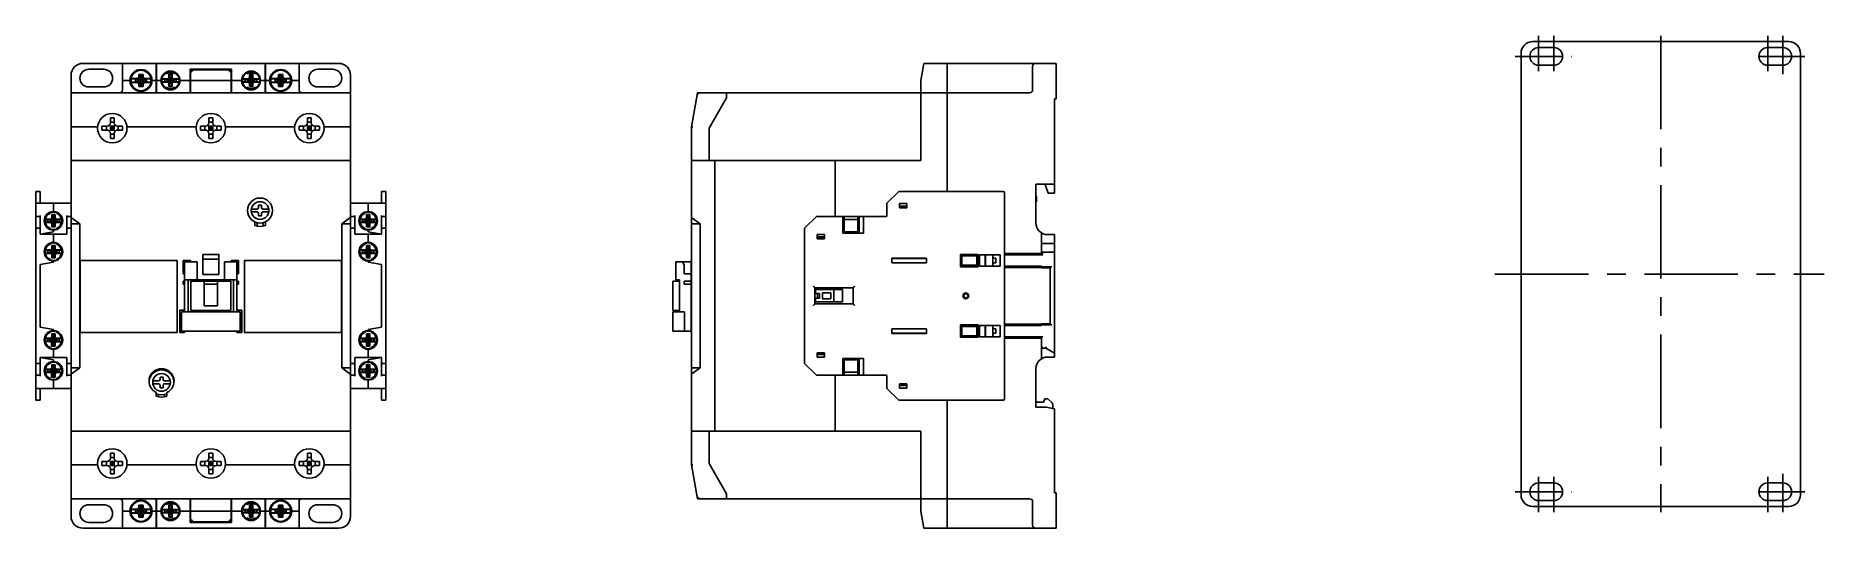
# Model space of a CAD drawing. Header units: millimetres. Extents: x -2410 to -1802, y -2126 to -1959.
import ezdxf

# ---------------------------------------------------------------- set-up
doc = ezdxf.new("R2010")
doc.units = ezdxf.units.MM
doc.linetypes.add('CENTER', pattern=[50.8, 31.75, -6.35, 6.35, -6.35])

msp = doc.modelspace()

# ---------------------------------------------------------------- linework, layer by layer
at = {"color": 7, "linetype": 'Continuous'}
for p, q in [((-1814.06, -1960.6), (-1901.06, -1960.6)), ((-1893.92, -1962.6), (-1899.06, -1962.6)), ((-1816.06, -1962.6), (-1821.19, -1962.6)), ((-2393.97, -1968), (-2306.97, -1968)), ((-2380.47, -1977), (-2380.47, -1968)), ((-2369.07, -1978), (-2369.07, -1968)), ((-2368.97, -1978), (-2368.97, -1968)), ((-2331.97, -1978), (-2331.97, -1968)), ((-2331.87, -1978), (-2331.87, -1968)), ((-2320.47, -1977), (-2320.47, -1968)), ((-2109.1, -1973.8), (-2108.08, -1968)), ((-2108.08, -1968), (-2063.1, -1968)), ((-2100.1, -2011.5), (-2100.1, -1968)), ((-2071.1, -1969), (-2071.1, -1977)), ((-2063.1, -1980), (-2063.1, -1968)), ((-1905.06, -2049.15), (-1905.06, -1964.6)), ((-1899.06, -1968.6), (-1893.92, -1968.6)), ((-1821.19, -1968.6), (-1816.06, -1968.6)), ((-1810.06, -2049.15), (-1810.06, -1964.6)), ((-2397.97, -2122), (-2397.97, -1972)), ((-2391.97, -1970), (-2386.84, -1970)), ((-2380.47, -1973.8), (-2377.97, -1973.8)), ((-2377.52, -1973.25), (-2376.07, -1973.25)), ((-2376.07, -1974.35), (-2377.52, -1974.35)), ((-2377.31, -1973.1), (-2375.73, -1973.1)), ((-2375.73, -1974.5), (-2377.31, -1974.5)), ((-2376.07, -1974.35), (-2376.07, -1973.25)), ((-2375.92, -1973.4), (-2376.07, -1973.25)), ((-2375.92, -1974.2), (-2376.07, -1974.35)), ((-2375.92, -1973.4), (-2375.92, -1974.2)), ((-2375.92, -1973.4), (-2372.52, -1974.2)), ((-2375.92, -1974.2), (-2372.52, -1973.4)), ((-2375.16, -1973.4), (-2375.92, -1973.4)), ((-2375.16, -1974.2), (-2375.92, -1974.2)), ((-2374.92, -1972.3), (-2374.92, -1971.8)), ((-2374.62, -1972.3), (-2374.92, -1971.8)), ((-2374.92, -1971.8), (-2373.52, -1971.8)), ((-2374.92, -1975.8), (-2374.92, -1975.31)), ((-2374.62, -1975.5), (-2374.92, -1975.8)), ((-2373.52, -1975.8), (-2374.92, -1975.8)), ((-2374.62, -1972.86), (-2374.62, -1972.3)), ((-2374.22, -1973.8), (-2374.62, -1972.3)), ((-2373.82, -1972.3), (-2374.62, -1972.3)), ((-2374.22, -1973.8), (-2374.62, -1975.5)), ((-2374.62, -1974.74), (-2374.62, -1975.5)), ((-2374.62, -1975.5), (-2373.82, -1975.5)), ((-2374.22, -1973.8), (-2373.82, -1972.3)), ((-2374.22, -1973.8), (-2373.82, -1975.5)), ((-2373.82, -1972.3), (-2373.52, -1971.8)), ((-2373.82, -1972.86), (-2373.82, -1972.3)), ((-2373.82, -1974.74), (-2373.82, -1975.5)), ((-2373.82, -1975.5), (-2373.52, -1975.8)), ((-2373.52, -1971.8), (-2373.52, -1972.3)), ((-2373.52, -1975.31), (-2373.52, -1975.8)), ((-2373.28, -1973.4), (-2372.52, -1973.4)), ((-2373.28, -1974.2), (-2372.52, -1974.2)), ((-2372.72, -1973.1), (-2371.14, -1973.1)), ((-2371.14, -1974.5), (-2372.72, -1974.5)), ((-2372.52, -1973.4), (-2372.37, -1973.25)), ((-2372.52, -1974.2), (-2372.52, -1973.4)), ((-2372.52, -1974.2), (-2372.37, -1974.35)), ((-2372.37, -1974.35), (-2372.37, -1973.25)), ((-2372.37, -1973.25), (-2370.93, -1973.25)), ((-2370.93, -1974.35), (-2372.37, -1974.35)), ((-2370.47, -1973.8), (-2369.07, -1973.8)), ((-2368.97, -1973.8), (-2367.37, -1973.8)), ((-2367.1, -1973.32), (-2366.15, -1973.32)), ((-2367.1, -1974.28), (-2366.15, -1974.28)), ((-2366.76, -1973.2), (-2365.28, -1973.2)), ((-2365.28, -1974.4), (-2366.76, -1974.4)), ((-2366.15, -1974.28), (-2366.15, -1973.32)), ((-2366.07, -1973.4), (-2366.15, -1973.32)), ((-2366.07, -1974.2), (-2366.15, -1974.28)), ((-2366.07, -1973.4), (-2366.07, -1974.2)), ((-2366.07, -1973.4), (-2362.27, -1974.2)), ((-2366.07, -1974.2), (-2362.27, -1973.4)), ((-2364.78, -1973.4), (-2366.07, -1973.4)), ((-2366.07, -1974.2), (-2364.78, -1974.2)), ((-2365.65, -1971.54), (-2365.9, -1971.15)), ((-2364.77, -1971.7), (-2364.77, -1972.7)), ((-2364.57, -1971.9), (-2364.77, -1971.7)), ((-2363.57, -1971.7), (-2364.77, -1971.7)), ((-2364.77, -1974.91), (-2364.77, -1975.9)), ((-2364.57, -1975.7), (-2364.77, -1975.9)), ((-2364.77, -1975.9), (-2363.57, -1975.9)), ((-2364.57, -1975.7), (-2363.77, -1971.9)), ((-2364.57, -1971.9), (-2364.57, -1973.2)), ((-2363.77, -1975.7), (-2364.57, -1971.9)), ((-2363.77, -1971.9), (-2364.57, -1971.9)), ((-2364.57, -1974.41), (-2364.57, -1975.7)), ((-2364.57, -1975.7), (-2363.77, -1975.7)), ((-2363.77, -1971.9), (-2363.57, -1971.7)), ((-2363.77, -1973.2), (-2363.77, -1971.9)), ((-2363.77, -1975.7), (-2363.77, -1974.41)), ((-2363.77, -1975.7), (-2363.57, -1975.9)), ((-2363.57, -1972.7), (-2363.57, -1971.7)), ((-2362.27, -1973.4), (-2363.57, -1973.4)), ((-2363.57, -1974.2), (-2362.27, -1974.2)), ((-2363.57, -1975.9), (-2363.57, -1974.91)), ((-2363.07, -1973.2), (-2361.59, -1973.2)), ((-2361.59, -1974.4), (-2363.07, -1974.4)), ((-2362.45, -1971.15), (-2362.7, -1971.54)), ((-2362.2, -1971.3), (-2362.55, -1971.3)), ((-2362.27, -1973.4), (-2362.19, -1973.32)), ((-2362.27, -1974.2), (-2362.27, -1973.4)), ((-2362.27, -1974.2), (-2362.19, -1974.28)), ((-2362.19, -1974.28), (-2362.19, -1973.32)), ((-2362.19, -1973.32), (-2361.25, -1973.32)), ((-2362.19, -1974.28), (-2361.25, -1974.28)), ((-2360.97, -1973.8), (-2357.47, -1973.8)), ((-2357.47, -1978), (-2357.47, -1970)), ((-2357.47, -1970), (-2343.47, -1970)), ((-2356.37, -1970.2), (-2357.37, -1971.2)), ((-2357.37, -1978), (-2357.37, -1971.2)), ((-2357.37, -1973.8), (-2343.57, -1973.8)), ((-2356.97, -1970), (-2356.97, -1970.8)), ((-2356.37, -1970.2), (-2344.57, -1970.2)), ((-2355.47, -1970.2), (-2355.47, -1970)), ((-2345.47, -1970), (-2345.47, -1970.2)), ((-2343.57, -1971.2), (-2344.57, -1970.2)), ((-2343.97, -1970.8), (-2343.97, -1970)), ((-2343.57, -1978), (-2343.57, -1971.2)), ((-2343.47, -1970), (-2343.47, -1978)), ((-2343.47, -1973.8), (-2339.97, -1973.8)), ((-2339.7, -1973.32), (-2338.75, -1973.32)), ((-2339.7, -1974.28), (-2338.75, -1974.28)), ((-2339.36, -1973.2), (-2337.88, -1973.2)), ((-2337.88, -1974.4), (-2339.36, -1974.4)), ((-2338.75, -1974.28), (-2338.75, -1973.32)), ((-2338.67, -1973.4), (-2338.75, -1973.32)), ((-2338.67, -1974.2), (-2338.75, -1974.28)), ((-2338.67, -1973.4), (-2338.67, -1974.2)), ((-2338.67, -1974.2), (-2334.87, -1973.4)), ((-2337.38, -1973.4), (-2338.67, -1973.4)), ((-2338.67, -1973.4), (-2334.87, -1974.2)), ((-2338.67, -1974.2), (-2337.38, -1974.2)), ((-2338.25, -1971.54), (-2338.5, -1971.15)), ((-2337.37, -1971.7), (-2337.37, -1972.7)), ((-2337.17, -1971.9), (-2337.37, -1971.7)), ((-2336.17, -1971.7), (-2337.37, -1971.7)), ((-2337.37, -1974.91), (-2337.37, -1975.9)), ((-2337.17, -1975.7), (-2337.37, -1975.9)), ((-2337.37, -1975.9), (-2336.17, -1975.9)), ((-2337.17, -1975.7), (-2336.37, -1971.9)), ((-2337.17, -1971.9), (-2337.17, -1973.2)), ((-2336.37, -1975.7), (-2337.17, -1971.9)), ((-2336.37, -1971.9), (-2337.17, -1971.9)), ((-2337.17, -1974.41), (-2337.17, -1975.7)), ((-2337.17, -1975.7), (-2336.37, -1975.7)), ((-2336.37, -1971.9), (-2336.17, -1971.7)), ((-2336.37, -1973.2), (-2336.37, -1971.9)), ((-2336.37, -1975.7), (-2336.37, -1974.41)), ((-2336.37, -1975.7), (-2336.17, -1975.9)), ((-2336.17, -1972.7), (-2336.17, -1971.7)), ((-2334.87, -1973.4), (-2336.17, -1973.4)), ((-2336.17, -1974.2), (-2334.87, -1974.2)), ((-2336.17, -1975.9), (-2336.17, -1974.91)), ((-2335.67, -1973.2), (-2334.19, -1973.2)), ((-2334.19, -1974.4), (-2335.67, -1974.4)), ((-2335.05, -1971.15), (-2335.3, -1971.54)), ((-2334.8, -1971.3), (-2335.15, -1971.3)), ((-2334.87, -1973.4), (-2334.79, -1973.32)), ((-2334.87, -1974.2), (-2334.87, -1973.4)), ((-2334.87, -1974.2), (-2334.79, -1974.28)), ((-2334.79, -1974.28), (-2334.79, -1973.32)), ((-2334.79, -1973.32), (-2333.85, -1973.32)), ((-2334.79, -1974.28), (-2333.85, -1974.28)), ((-2333.57, -1973.8), (-2331.97, -1973.8)), ((-2331.87, -1973.8), (-2330.47, -1973.8)), ((-2330.02, -1973.25), (-2328.57, -1973.25)), ((-2328.57, -1974.35), (-2330.02, -1974.35)), ((-2329.81, -1973.1), (-2328.23, -1973.1)), ((-2328.23, -1974.5), (-2329.81, -1974.5)), ((-2328.57, -1974.35), (-2328.57, -1973.25)), ((-2328.42, -1973.4), (-2328.57, -1973.25)), ((-2328.42, -1974.2), (-2328.57, -1974.35)), ((-2328.42, -1973.4), (-2328.42, -1974.2)), ((-2328.42, -1974.2), (-2325.02, -1973.4)), ((-2327.66, -1973.4), (-2328.42, -1973.4)), ((-2328.42, -1973.4), (-2325.02, -1974.2)), ((-2327.66, -1974.2), (-2328.42, -1974.2)), ((-2327.42, -1972.3), (-2327.42, -1971.8)), ((-2327.12, -1972.3), (-2327.42, -1971.8)), ((-2327.42, -1971.8), (-2326.02, -1971.8)), ((-2327.42, -1975.8), (-2327.42, -1975.31)), ((-2327.12, -1975.5), (-2327.42, -1975.8)), ((-2326.02, -1975.8), (-2327.42, -1975.8)), ((-2327.12, -1972.86), (-2327.12, -1972.3)), ((-2326.72, -1973.8), (-2327.12, -1972.3)), ((-2326.32, -1972.3), (-2327.12, -1972.3)), ((-2326.72, -1973.8), (-2327.12, -1975.5)), ((-2327.12, -1974.74), (-2327.12, -1975.5)), ((-2327.12, -1975.5), (-2326.32, -1975.5)), ((-2326.72, -1973.8), (-2326.32, -1972.3)), ((-2326.72, -1973.8), (-2326.32, -1975.5)), ((-2326.32, -1972.3), (-2326.02, -1971.8)), ((-2326.32, -1972.86), (-2326.32, -1972.3)), ((-2326.32, -1974.74), (-2326.32, -1975.5)), ((-2326.32, -1975.5), (-2326.02, -1975.8)), ((-2326.02, -1971.8), (-2326.02, -1972.3)), ((-2326.02, -1975.31), (-2326.02, -1975.8)), ((-2325.78, -1973.4), (-2325.02, -1973.4)), ((-2325.78, -1974.2), (-2325.02, -1974.2)), ((-2325.22, -1973.1), (-2323.64, -1973.1)), ((-2323.64, -1974.5), (-2325.22, -1974.5)), ((-2325.02, -1973.4), (-2324.87, -1973.25)), ((-2325.02, -1974.2), (-2325.02, -1973.4)), ((-2325.02, -1974.2), (-2324.87, -1974.35)), ((-2324.87, -1974.35), (-2324.87, -1973.25)), ((-2324.87, -1973.25), (-2323.43, -1973.25)), ((-2323.43, -1974.35), (-2324.87, -1974.35)), ((-2322.97, -1973.8), (-2320.47, -1973.8)), ((-2314.11, -1970), (-2308.97, -1970)), ((-2302.97, -2122), (-2302.97, -1972)), ((-2109.1, -2001), (-2109.1, -1973.8)), ((-2397.97, -1978), (-2302.97, -1978)), ((-2386.84, -1976), (-2391.97, -1976)), ((-2365.9, -1976.46), (-2365.65, -1976.07)), ((-2362.7, -1976.07), (-2362.45, -1976.46)), ((-2362.21, -1976.3), (-2362.55, -1976.3)), ((-2338.5, -1976.46), (-2338.25, -1976.07)), ((-2335.3, -1976.07), (-2335.05, -1976.46)), ((-2334.81, -1976.3), (-2335.15, -1976.3)), ((-2308.97, -1976), (-2314.11, -1976)), ((-2185.07, -1978), (-2187.1, -1989.5)), ((-2185.07, -1978), (-2072.1, -1978)), ((-2175.1, -1979.7), (-2181.1, -1990)), ((-2175.1, -1978), (-2175.1, -1979.7)), ((-2063.6, -2012.1), (-2063.6, -1980)), ((-2063.1, -1980), (-2063.6, -1980)), ((-2384.62, -1988.15), (-2384.62, -1986.5)), ((-2384.62, -1986.5), (-2383.32, -1986.5)), ((-2383.32, -1988), (-2384.62, -1988)), ((-2383.32, -1988.15), (-2383.32, -1986.5)), ((-2351.12, -1988.15), (-2351.12, -1986.5)), ((-2351.12, -1986.5), (-2349.82, -1986.5)), ((-2349.82, -1988), (-2351.12, -1988)), ((-2349.82, -1988.15), (-2349.82, -1986.5)), ((-2317.62, -1988.15), (-2317.62, -1986.5)), ((-2317.62, -1986.5), (-2316.32, -1986.5)), ((-2316.32, -1988), (-2317.62, -1988)), ((-2316.32, -1988.15), (-2316.32, -1986.5)), ((-2397.47, -1989.5), (-2388.95, -1989.5)), ((-2387.47, -1989.35), (-2387.47, -1990.65)), ((-2387.47, -1989.35), (-2385.82, -1989.35)), ((-2387.47, -1990.65), (-2385.82, -1990.65)), ((-2385.97, -1990.65), (-2385.97, -1989.35)), ((-2384.98, -1991.01), (-2382.97, -1989)), ((-2382.97, -1991.01), (-2384.98, -1989)), ((-2384.62, -1989.35), (-2384.62, -1990.65)), ((-2384.62, -1989.35), (-2383.32, -1989.35)), ((-2383.32, -1990), (-2384.62, -1990)), ((-2384.62, -1990.65), (-2383.32, -1990.65)), ((-2384.62, -1993.5), (-2384.62, -1991.85)), ((-2383.32, -1992), (-2384.62, -1992)), ((-2384.62, -1993.5), (-2383.32, -1993.5)), ((-2383.97, -1990.65), (-2383.97, -1989.35)), ((-2383.32, -1989.35), (-2383.32, -1990.65)), ((-2383.32, -1993.5), (-2383.32, -1991.85)), ((-2382.12, -1989.35), (-2380.47, -1989.35)), ((-2382.12, -1990.65), (-2380.47, -1990.65)), ((-2381.97, -1990.65), (-2381.97, -1989.35)), ((-2380.47, -1989.35), (-2380.47, -1990.65)), ((-2379, -1989.5), (-2355.45, -1989.5)), ((-2353.97, -1989.35), (-2353.97, -1990.65)), ((-2353.97, -1989.35), (-2352.32, -1989.35)), ((-2353.97, -1990.65), (-2352.32, -1990.65)), ((-2352.47, -1990.65), (-2352.47, -1989.35)), ((-2351.48, -1991.01), (-2349.47, -1989)), ((-2349.47, -1991.01), (-2351.48, -1989)), ((-2351.12, -1989.35), (-2351.12, -1990.65)), ((-2351.12, -1989.35), (-2349.82, -1989.35)), ((-2349.82, -1990), (-2351.12, -1990)), ((-2351.12, -1990.65), (-2349.82, -1990.65)), ((-2351.12, -1993.5), (-2351.12, -1991.85)), ((-2349.82, -1992), (-2351.12, -1992)), ((-2351.12, -1993.5), (-2349.82, -1993.5)), ((-2350.47, -1990.65), (-2350.47, -1989.35)), ((-2349.82, -1989.35), (-2349.82, -1990.65)), ((-2349.82, -1993.5), (-2349.82, -1991.85)), ((-2348.62, -1989.35), (-2346.97, -1989.35)), ((-2348.62, -1990.65), (-2346.97, -1990.65)), ((-2348.47, -1990.65), (-2348.47, -1989.35)), ((-2346.97, -1989.35), (-2346.97, -1990.65)), ((-2345.5, -1989.5), (-2321.95, -1989.5)), ((-2320.47, -1989.35), (-2320.47, -1990.65)), ((-2320.47, -1989.35), (-2318.82, -1989.35)), ((-2320.47, -1990.65), (-2318.82, -1990.65)), ((-2318.97, -1990.65), (-2318.97, -1989.35)), ((-2317.98, -1991.01), (-2315.97, -1989)), ((-2315.97, -1991.01), (-2317.98, -1989)), ((-2317.62, -1989.35), (-2317.62, -1990.65)), ((-2317.62, -1989.35), (-2316.32, -1989.35)), ((-2316.32, -1990), (-2317.62, -1990)), ((-2317.62, -1990.65), (-2316.32, -1990.65)), ((-2317.62, -1993.5), (-2317.62, -1991.85)), ((-2316.32, -1992), (-2317.62, -1992)), ((-2317.62, -1993.5), (-2316.32, -1993.5)), ((-2316.97, -1990.65), (-2316.97, -1989.35)), ((-2316.32, -1989.35), (-2316.32, -1990.65)), ((-2316.32, -1993.5), (-2316.32, -1991.85)), ((-2315.12, -1989.35), (-2313.47, -1989.35)), ((-2315.12, -1990.65), (-2313.47, -1990.65)), ((-2314.97, -1990.65), (-2314.97, -1989.35)), ((-2313.47, -1989.35), (-2313.47, -1990.65)), ((-2312, -1989.5), (-2303.47, -1989.5)), ((-2187.1, -1989.5), (-2187.1, -2000.5)), ((-2181.1, -2001), (-2181.1, -1990)), ((-2302.97, -2001), (-2397.97, -2001)), ((-2187.1, -2093), (-2187.1, -2001)), ((-2109.1, -2001), (-2187.1, -2001)), ((-2179.1, -2093), (-2179.1, -2001)), ((-2138.2, -2020), (-2138.2, -2001)), ((-2409.97, -2082.5), (-2409.97, -2011.5)), ((-2409.97, -2011.5), (-2408.47, -2011.5)), ((-2408.47, -2011.5), (-2408.47, -2015.5)), ((-2290.97, -2011.5), (-2292.47, -2011.5)), ((-2292.47, -2015.5), (-2292.47, -2011.5)), ((-2290.97, -2011.5), (-2290.97, -2082.5)), ((-2116.6, -2011.5), (-2120.6, -2015.5)), ((-2081.1, -2011.5), (-2116.6, -2011.5)), ((-2080.6, -2082), (-2080.6, -2012)), ((-2070, -2009.1), (-2063.6, -2009.1)), ((-2070, -2009.1), (-2070, -2022.2)), ((-2065.8, -2012.1), (-2066.68, -2009.45)), ((-2063.6, -2012.1), (-2065.8, -2012.1)), ((-2409.97, -2015.5), (-2397.97, -2015.5)), ((-2404.97, -2018.89), (-2404.97, -2018.54)), ((-2404.07, -2018.37), (-2404.07, -2018.41)), ((-2403.97, -2015.5), (-2403.97, -2018.35)), ((-2403.87, -2018.37), (-2403.87, -2018.41)), ((-2402.97, -2018.89), (-2402.97, -2018.54)), ((-2336.68, -2017.5), (-2334.72, -2017.5)), ((-2336.68, -2018.5), (-2334.72, -2018.5)), ((-2334.22, -2016.2), (-2334.22, -2017)), ((-2333.22, -2016.2), (-2334.22, -2016.2)), ((-2333.22, -2017), (-2333.22, -2016.2)), ((-2332.72, -2017.5), (-2330.77, -2017.5)), ((-2330.77, -2018.5), (-2332.72, -2018.5)), ((-2302.97, -2015.5), (-2290.97, -2015.5)), ((-2297.97, -2018.54), (-2297.97, -2018.89)), ((-2297.07, -2018.37), (-2297.07, -2018.41)), ((-2296.97, -2015.5), (-2296.97, -2018.35)), ((-2296.87, -2018.37), (-2296.87, -2018.41)), ((-2295.97, -2018.89), (-2295.97, -2018.54)), ((-2120.6, -2015.5), (-2120.6, -2019.7)), ((-2116.3, -2017.1), (-2116.3, -2015.6)), ((-2116.3, -2015.6), (-2113.8, -2015.6)), ((-2113.8, -2016.5), (-2116.3, -2016.5)), ((-2113.8, -2017), (-2116.3, -2017)), ((-2113.8, -2017.1), (-2116.3, -2017.1)), ((-2113.8, -2015.6), (-2113.8, -2017.1)), ((-2069.8, -2013.6), (-2070, -2012.6)), ((-2070, -2015.1), (-2069.8, -2015.1)), ((-2069.8, -2015.1), (-2069.8, -2013.6)), ((-2409.97, -2020), (-2408.47, -2020)), ((-2409.97, -2024), (-2408.47, -2024)), ((-2408.47, -2026), (-2408.47, -2019.7)), ((-2406.72, -2021.02), (-2405.95, -2021.02)), ((-2406.72, -2021.98), (-2405.95, -2021.98)), ((-2406.56, -2020.9), (-2405.08, -2020.9)), ((-2405.08, -2022.1), (-2406.56, -2022.1)), ((-2405.95, -2021.98), (-2405.95, -2021.02)), ((-2405.87, -2021.1), (-2405.95, -2021.02)), ((-2405.87, -2021.9), (-2405.95, -2021.98)), ((-2405.87, -2021.1), (-2405.87, -2021.9)), ((-2405.87, -2021.1), (-2402.07, -2021.9)), ((-2404.58, -2021.1), (-2405.87, -2021.1)), ((-2405.87, -2021.9), (-2402.07, -2021.1)), ((-2405.87, -2021.9), (-2404.58, -2021.9)), ((-2404.97, -2024.47), (-2404.97, -2024.12)), ((-2404.57, -2019.4), (-2404.57, -2020.4)), ((-2404.37, -2019.6), (-2404.57, -2019.4)), ((-2403.37, -2019.4), (-2404.57, -2019.4)), ((-2404.57, -2022.61), (-2404.57, -2023.6)), ((-2404.37, -2023.4), (-2404.57, -2023.6)), ((-2404.57, -2023.6), (-2403.37, -2023.6)), ((-2404.37, -2019.6), (-2404.37, -2020.9)), ((-2404.37, -2023.4), (-2403.57, -2019.6)), ((-2403.57, -2023.4), (-2404.37, -2019.6)), ((-2403.57, -2019.6), (-2404.37, -2019.6)), ((-2404.37, -2022.11), (-2404.37, -2023.4)), ((-2404.37, -2023.4), (-2403.57, -2023.4)), ((-2404.07, -2024.6), (-2404.07, -2024.64)), ((-2403.87, -2024.6), (-2403.87, -2024.64)), ((-2403.57, -2019.6), (-2403.37, -2019.4)), ((-2403.57, -2020.9), (-2403.57, -2019.6)), ((-2403.57, -2023.4), (-2403.57, -2022.11)), ((-2403.57, -2023.4), (-2403.37, -2023.6)), ((-2403.37, -2020.4), (-2403.37, -2019.4)), ((-2402.07, -2021.1), (-2403.37, -2021.1)), ((-2403.37, -2021.9), (-2402.07, -2021.9)), ((-2403.37, -2023.6), (-2403.37, -2022.61)), ((-2402.97, -2024.47), (-2402.97, -2024.12)), ((-2402.87, -2020.9), (-2401.39, -2020.9)), ((-2401.39, -2022.1), (-2402.87, -2022.1)), ((-2402.07, -2021.1), (-2401.99, -2021.02)), ((-2402.07, -2021.9), (-2402.07, -2021.1)), ((-2402.07, -2021.9), (-2401.99, -2021.98)), ((-2401.99, -2021.98), (-2401.99, -2021.02)), ((-2401.99, -2021.02), (-2401.23, -2021.02)), ((-2401.99, -2021.98), (-2401.23, -2021.98)), ((-2399.47, -2026), (-2399.47, -2019.7)), ((-2397.97, -2020), (-2399.47, -2020)), ((-2397.97, -2024), (-2399.47, -2024)), ((-2397.97, -2020.5), (-2397.8, -2020.5)), ((-2394.97, -2022.5), (-2397.97, -2022.5)), ((-2397.8, -2020.5), (-2394.97, -2022.5)), ((-2394.97, -2022.5), (-2394.97, -2071.5)), ((-2335.52, -2023.15), (-2335.52, -2021.85)), ((-2334.72, -2022.12), (-2334.72, -2023.33)), ((-2334.22, -2019), (-2334.22, -2019.8)), ((-2334.22, -2019.8), (-2333.22, -2019.8)), ((-2333.22, -2019.8), (-2333.22, -2019)), ((-2332.72, -2023.33), (-2332.72, -2022.12)), ((-2331.92, -2021.85), (-2331.92, -2023.15)), ((-2305.97, -2022.5), (-2303.15, -2020.5)), ((-2302.97, -2022.5), (-2305.97, -2022.5)), ((-2305.97, -2022.5), (-2305.97, -2071.5)), ((-2303.15, -2020.5), (-2302.97, -2020.5)), ((-2302.97, -2020), (-2301.47, -2020)), ((-2302.97, -2024), (-2301.47, -2024)), ((-2301.47, -2026), (-2301.47, -2019.7)), ((-2298.96, -2021.97), (-2299.73, -2021.96)), ((-2298.95, -2021.01), (-2299.71, -2021)), ((-2298.08, -2022.09), (-2299.56, -2022.08)), ((-2299.55, -2020.88), (-2298.07, -2020.89)), ((-2298.95, -2021.01), (-2298.96, -2021.97)), ((-2298.88, -2021.89), (-2298.96, -2021.97)), ((-2298.87, -2021.09), (-2298.95, -2021.01)), ((-2298.87, -2021.09), (-2298.88, -2021.89)), ((-2298.88, -2021.89), (-2295.07, -2021.12)), ((-2298.88, -2021.89), (-2297.58, -2021.9)), ((-2297.57, -2021.1), (-2298.87, -2021.09)), ((-2298.87, -2021.09), (-2295.08, -2021.92)), ((-2297.97, -2024.12), (-2297.97, -2024.47)), ((-2297.58, -2022.6), (-2297.59, -2023.6)), ((-2297.39, -2023.4), (-2297.59, -2023.6)), ((-2297.59, -2023.6), (-2296.39, -2023.61)), ((-2296.36, -2019.41), (-2297.56, -2019.4)), ((-2297.56, -2019.4), (-2297.56, -2020.39)), ((-2297.36, -2019.6), (-2297.56, -2019.4)), ((-2297.39, -2023.4), (-2296.56, -2019.61)), ((-2297.38, -2022.1), (-2297.39, -2023.4)), ((-2297.39, -2023.4), (-2296.59, -2023.41)), ((-2297.36, -2019.6), (-2297.37, -2020.9)), ((-2296.56, -2019.61), (-2297.36, -2019.6)), ((-2296.59, -2023.41), (-2297.36, -2019.6)), ((-2297.07, -2024.6), (-2297.07, -2024.64)), ((-2296.87, -2024.6), (-2296.87, -2024.64)), ((-2296.59, -2023.41), (-2296.58, -2022.11)), ((-2296.59, -2023.41), (-2296.39, -2023.61)), ((-2296.57, -2020.91), (-2296.56, -2019.61)), ((-2296.56, -2019.61), (-2296.36, -2019.41)), ((-2296.39, -2023.61), (-2296.38, -2022.61)), ((-2296.38, -2021.91), (-2295.08, -2021.92)), ((-2295.07, -2021.12), (-2296.37, -2021.11)), ((-2296.36, -2020.4), (-2296.36, -2019.41)), ((-2295.97, -2024.47), (-2295.97, -2024.12)), ((-2294.4, -2022.13), (-2295.87, -2022.11)), ((-2295.86, -2020.91), (-2294.39, -2020.93)), ((-2295.08, -2021.92), (-2295.07, -2021.12)), ((-2295.08, -2021.92), (-2295, -2022)), ((-2295.07, -2021.12), (-2294.99, -2021.04)), ((-2294.99, -2021.04), (-2295, -2022)), ((-2294.24, -2022.01), (-2295, -2022)), ((-2294.23, -2021.05), (-2294.99, -2021.04)), ((-2292.47, -2026), (-2292.47, -2019.7)), ((-2290.97, -2020), (-2292.47, -2020)), ((-2290.97, -2024), (-2292.47, -2024)), ((-2187.1, -2020.5), (-2186.93, -2020.5)), ((-2184.1, -2022.5), (-2187.1, -2022.5)), ((-2186.93, -2020.5), (-2184.1, -2022.5)), ((-2184.1, -2022.5), (-2184.1, -2071.5)), ((-2144.6, -2020), (-2148.6, -2024)), ((-2148.6, -2024), (-2148.6, -2070)), ((-2144.6, -2020), (-2120.9, -2020)), ((-2135.6, -2025.65), (-2135.6, -2020)), ((-2135.2, -2025.25), (-2135.2, -2020)), ((-2135.2, -2021), (-2130.5, -2021)), ((-2130.5, -2025.25), (-2130.5, -2020)), ((-2130.1, -2025.65), (-2130.1, -2020)), ((-2128.6, -2020), (-2128.6, -2025.65)), ((-2408.47, -2026), (-2403.97, -2025.21)), ((-2408.47, -2026), (-2399.47, -2026)), ((-2404.97, -2029.39), (-2404.97, -2029.04)), ((-2404.57, -2029.9), (-2404.57, -2030.9)), ((-2404.37, -2030.1), (-2404.57, -2029.9)), ((-2403.37, -2029.9), (-2404.57, -2029.9)), ((-2404.37, -2030.1), (-2404.37, -2031.4)), ((-2404.37, -2033.9), (-2403.57, -2030.1)), ((-2403.57, -2033.9), (-2404.37, -2030.1)), ((-2403.57, -2030.1), (-2404.37, -2030.1)), ((-2404.07, -2028.91), (-2404.07, -2028.87)), ((-2403.97, -2025.21), (-2403.97, -2024.65)), ((-2403.97, -2026), (-2403.97, -2028.85)), ((-2403.87, -2028.91), (-2403.87, -2028.87)), ((-2403.57, -2030.1), (-2403.37, -2029.9)), ((-2403.57, -2031.4), (-2403.57, -2030.1)), ((-2403.37, -2030.9), (-2403.37, -2029.9)), ((-2402.97, -2029.04), (-2402.97, -2029.39)), ((-2301.47, -2026), (-2292.47, -2026)), ((-2297.97, -2029.39), (-2297.97, -2029.04)), ((-2296.36, -2029.91), (-2297.56, -2029.9)), ((-2297.56, -2029.9), (-2297.56, -2030.89)), ((-2297.36, -2030.1), (-2297.56, -2029.9)), ((-2297.39, -2033.9), (-2296.56, -2030.11)), ((-2297.36, -2030.1), (-2297.37, -2031.4)), ((-2296.56, -2030.11), (-2297.36, -2030.1)), ((-2296.59, -2033.91), (-2297.36, -2030.1)), ((-2297.07, -2028.91), (-2297.07, -2028.87)), ((-2296.97, -2024.65), (-2296.97, -2025.21)), ((-2292.47, -2026), (-2296.97, -2025.21)), ((-2296.97, -2026), (-2296.97, -2028.85)), ((-2296.87, -2028.91), (-2296.87, -2028.87)), ((-2296.57, -2031.41), (-2296.56, -2030.11)), ((-2296.56, -2030.11), (-2296.36, -2029.91)), ((-2296.36, -2030.9), (-2296.36, -2029.91)), ((-2295.97, -2029.39), (-2295.97, -2029.04)), ((-2144.3, -2027.6), (-2144.3, -2026.1)), ((-2144.3, -2026.1), (-2141.8, -2026.1)), ((-2141.8, -2027), (-2144.3, -2027)), ((-2141.8, -2027.5), (-2144.3, -2027.5)), ((-2141.8, -2027.6), (-2144.3, -2027.6)), ((-2141.8, -2026.1), (-2141.8, -2027.6)), ((-2128.6, -2025.65), (-2135.6, -2025.65)), ((-2130.5, -2025.25), (-2135.2, -2025.25)), ((-2068.1, -2033.1), (-2068.1, -2025.61)), ((-2063.6, -2029.2), (-2068.1, -2029.2)), ((-2066, -2026.2), (-2063.6, -2026.2)), ((-2063.6, -2067.8), (-2063.6, -2026.2)), ((-2408.47, -2036.3), (-2403.97, -2035.51)), ((-2408.47, -2036.3), (-2408.47, -2057.7)), ((-2406.72, -2031.52), (-2405.95, -2031.52)), ((-2406.72, -2032.48), (-2405.95, -2032.48)), ((-2406.56, -2031.4), (-2405.08, -2031.4)), ((-2405.08, -2032.6), (-2406.56, -2032.6)), ((-2405.95, -2032.48), (-2405.95, -2031.52)), ((-2405.87, -2031.6), (-2405.95, -2031.52)), ((-2405.87, -2032.4), (-2405.95, -2032.48)), ((-2405.87, -2031.6), (-2405.87, -2032.4)), ((-2405.87, -2031.6), (-2402.07, -2032.4)), ((-2404.58, -2031.6), (-2405.87, -2031.6)), ((-2405.87, -2032.4), (-2402.07, -2031.6)), ((-2405.87, -2032.4), (-2404.58, -2032.4)), ((-2404.97, -2034.97), (-2404.97, -2034.62)), ((-2404.57, -2033.11), (-2404.57, -2034.1)), ((-2404.37, -2033.9), (-2404.57, -2034.1)), ((-2404.57, -2034.1), (-2403.37, -2034.1)), ((-2404.37, -2032.61), (-2404.37, -2033.9)), ((-2404.37, -2033.9), (-2403.57, -2033.9)), ((-2404.07, -2035.14), (-2404.07, -2035.1)), ((-2403.97, -2035.15), (-2403.97, -2035.51)), ((-2403.87, -2035.14), (-2403.87, -2035.1)), ((-2403.57, -2033.9), (-2403.57, -2032.61)), ((-2403.57, -2033.9), (-2403.37, -2034.1)), ((-2402.07, -2031.6), (-2403.37, -2031.6)), ((-2403.37, -2032.4), (-2402.07, -2032.4)), ((-2403.37, -2034.1), (-2403.37, -2033.11)), ((-2402.97, -2034.62), (-2402.97, -2034.97)), ((-2402.87, -2031.4), (-2401.39, -2031.4)), ((-2401.39, -2032.6), (-2402.87, -2032.6)), ((-2402.07, -2031.6), (-2401.99, -2031.52)), ((-2402.07, -2032.4), (-2402.07, -2031.6)), ((-2402.07, -2032.4), (-2401.99, -2032.48)), ((-2401.99, -2032.48), (-2401.99, -2031.52)), ((-2401.99, -2031.52), (-2401.23, -2031.52)), ((-2401.99, -2032.48), (-2401.23, -2032.48)), ((-2394.91, -2035), (-2394.91, -2059.5)), ((-2361.87, -2035), (-2394.91, -2035)), ((-2361.87, -2059.5), (-2361.87, -2035)), ((-2359.87, -2039.5), (-2359.87, -2035)), ((-2359.87, -2035), (-2357.37, -2035)), ((-2359.47, -2035), (-2359.47, -2039.5)), ((-2359.37, -2052.4), (-2359.37, -2035.5)), ((-2355.12, -2035.5), (-2359.37, -2035.5)), ((-2357.37, -2035), (-2357.37, -2035.5)), ((-2355.12, -2041.6), (-2355.12, -2035.5)), ((-2353.22, -2039.7), (-2353.22, -2033)), ((-2353.22, -2033), (-2347.72, -2033)), ((-2353.22, -2034.5), (-2347.72, -2034.5)), ((-2347.72, -2039.7), (-2347.72, -2033)), ((-2345.82, -2035.5), (-2345.82, -2041.6)), ((-2341.57, -2035.5), (-2345.82, -2035.5)), ((-2343.57, -2035.5), (-2343.57, -2035)), ((-2343.57, -2035), (-2341.07, -2035)), ((-2341.57, -2052.4), (-2341.57, -2035.5)), ((-2341.47, -2039.5), (-2341.47, -2035)), ((-2341.07, -2035), (-2341.07, -2039.5)), ((-2339.07, -2035), (-2339.07, -2059.5)), ((-2306.03, -2035), (-2339.07, -2035)), ((-2306.03, -2059.5), (-2306.03, -2035)), ((-2298.96, -2032.47), (-2299.73, -2032.46)), ((-2298.95, -2031.51), (-2299.71, -2031.5)), ((-2298.08, -2032.59), (-2299.56, -2032.58)), ((-2299.55, -2031.38), (-2298.07, -2031.39)), ((-2298.95, -2031.51), (-2298.96, -2032.47)), ((-2298.88, -2032.39), (-2298.96, -2032.47)), ((-2298.87, -2031.59), (-2298.95, -2031.51)), ((-2298.87, -2031.59), (-2298.88, -2032.39)), ((-2298.88, -2032.39), (-2295.07, -2031.62)), ((-2298.88, -2032.39), (-2297.58, -2032.4)), ((-2297.57, -2031.6), (-2298.87, -2031.59)), ((-2298.87, -2031.59), (-2295.08, -2032.42)), ((-2297.97, -2034.97), (-2297.97, -2034.62)), ((-2297.58, -2033.1), (-2297.59, -2034.1)), ((-2297.39, -2033.9), (-2297.59, -2034.1)), ((-2297.59, -2034.1), (-2296.39, -2034.11)), ((-2297.38, -2032.6), (-2297.39, -2033.9)), ((-2297.39, -2033.9), (-2296.59, -2033.91)), ((-2297.07, -2035.14), (-2297.07, -2035.1)), ((-2296.97, -2035.15), (-2296.97, -2035.51)), ((-2296.97, -2035.51), (-2292.47, -2036.3)), ((-2296.87, -2035.14), (-2296.87, -2035.1)), ((-2296.59, -2033.91), (-2296.58, -2032.61)), ((-2296.59, -2033.91), (-2296.39, -2034.11)), ((-2296.39, -2034.11), (-2296.38, -2033.11)), ((-2296.38, -2032.41), (-2295.08, -2032.42)), ((-2295.07, -2031.62), (-2296.37, -2031.61)), ((-2295.97, -2034.97), (-2295.97, -2034.62)), ((-2294.4, -2032.63), (-2295.87, -2032.61)), ((-2295.86, -2031.41), (-2294.39, -2031.43)), ((-2295.08, -2032.42), (-2295.07, -2031.62)), ((-2295.08, -2032.42), (-2295, -2032.5)), ((-2295.07, -2031.62), (-2294.99, -2031.54)), ((-2294.99, -2031.54), (-2295, -2032.5)), ((-2294.24, -2032.51), (-2295, -2032.5)), ((-2294.23, -2031.55), (-2294.99, -2031.54)), ((-2292.47, -2036.3), (-2292.47, -2057.7)), ((-2192.4, -2041.6), (-2192.4, -2035.5)), ((-2187.15, -2035.5), (-2192.4, -2035.5)), ((-2190.1, -2035.5), (-2189.6, -2036.5)), ((-2189.6, -2036.5), (-2189.6, -2039.5)), ((-2187.15, -2059.5), (-2187.15, -2035)), ((-2187.1, -2035), (-2187.15, -2035)), ((-2119, -2035.8), (-2119, -2034.2)), ((-2119, -2034.2), (-2107.2, -2034.2)), ((-2119, -2034.3), (-2107.2, -2034.3)), ((-2107.2, -2035.8), (-2119, -2035.8)), ((-2107.2, -2034.2), (-2107.2, -2035.8)), ((-2095.6, -2032.9), (-2089.6, -2032.9)), ((-2095.6, -2032.9), (-2095.6, -2037.1)), ((-2095.6, -2032.9), (-2095.1, -2033.4)), ((-2095.6, -2037.1), (-2095.1, -2036.6)), ((-2095.1, -2033.4), (-2090.1, -2033.4)), ((-2095.1, -2033.4), (-2095.1, -2036.6)), ((-2090.1, -2036.6), (-2095.1, -2036.6)), ((-2089.6, -2032.9), (-2090.1, -2033.4)), ((-2090.1, -2033.4), (-2090.1, -2036.6)), ((-2089.6, -2037.1), (-2090.1, -2036.6)), ((-2089.6, -2032.9), (-2089.6, -2037.1)), ((-2089.2, -2033.1), (-2082.1, -2033.1)), ((-2089.2, -2036.9), (-2089.2, -2033.1)), ((-2087.2, -2036.9), (-2087.2, -2033.1)), ((-2087.1, -2033.1), (-2087.1, -2036.9)), ((-2084.6, -2036.9), (-2084.6, -2033.1)), ((-2083.6, -2034.25), (-2084.1, -2034.25)), ((-2083.6, -2035.75), (-2084.1, -2035.75)), ((-2083.6, -2035.75), (-2083.6, -2034.25)), ((-2082.1, -2036.9), (-2082.1, -2033.1)), ((-2080.6, -2032.6), (-2068.1, -2032.6)), ((-2080.6, -2033.1), (-2067.6, -2033.1)), ((-2068.1, -2032.2), (-2063.6, -2032.2)), ((-2359.37, -2039.5), (-2359.87, -2039.5)), ((-2359.87, -2042), (-2359.87, -2043)), ((-2359.37, -2042), (-2359.87, -2042)), ((-2359.47, -2042), (-2359.47, -2043)), ((-2359.37, -2041.6), (-2341.57, -2041.6)), ((-2358.17, -2041.6), (-2358.17, -2052.4)), ((-2357.27, -2052), (-2357.27, -2042)), ((-2357.27, -2042), (-2343.67, -2042)), ((-2353.22, -2039.7), (-2347.72, -2039.7)), ((-2352.72, -2042), (-2352.72, -2050.4)), ((-2348.22, -2042), (-2348.22, -2050.4)), ((-2343.67, -2042), (-2343.67, -2052)), ((-2342.77, -2052.4), (-2342.77, -2041.6)), ((-2341.07, -2039.5), (-2341.57, -2039.5)), ((-2341.07, -2042), (-2341.57, -2042)), ((-2341.47, -2043), (-2341.47, -2042)), ((-2341.07, -2043), (-2341.07, -2042)), ((-2193.4, -2042), (-2193.4, -2052)), ((-2193.4, -2042), (-2191.1, -2042)), ((-2192.4, -2041.6), (-2191.1, -2041.6)), ((-2191.1, -2052.4), (-2191.1, -2041.6)), ((-2187.15, -2039.5), (-2189.6, -2039.5)), ((-2189.6, -2043), (-2189.6, -2042)), ((-2187.15, -2042), (-2189.6, -2042)), ((-2089.6, -2037.1), (-2095.6, -2037.1)), ((-2082.1, -2036.9), (-2089.2, -2036.9)), ((-2068.1, -2036.9), (-2080.6, -2036.9)), ((-2068.1, -2037.4), (-2080.6, -2037.4)), ((-2068.1, -2037.45), (-2068.1, -2036.9)), ((-2068.1, -2037.15), (-2064.6, -2037.15)), ((-2065.1, -2037.45), (-2068.1, -2037.45)), ((-2065.1, -2056.85), (-2065.1, -2037.15)), ((-2359.87, -2043), (-2359.37, -2043)), ((-2352.72, -2043), (-2348.22, -2043)), ((-2341.57, -2043), (-2341.07, -2043)), ((-2187.15, -2043), (-2189.6, -2043)), ((-2145.1, -2049.75), (-2145.1, -2044.25)), ((-2145.1, -2044.25), (-2132.1, -2044.25)), ((-2144.9, -2044.9), (-2144.9, -2046.25)), ((-2144.9, -2044.9), (-2135.7, -2044.9)), ((-2144.9, -2046.25), (-2143.5, -2046.25)), ((-2144.9, -2047.75), (-2144.9, -2049.1)), ((-2143.5, -2047.75), (-2144.9, -2047.75)), ((-2144.2, -2047.75), (-2144.2, -2046.25)), ((-2143.5, -2047.75), (-2143.5, -2046.25)), ((-2142.5, -2046), (-2142.5, -2048)), ((-2139.7, -2046), (-2142.5, -2046)), ((-2142.5, -2048), (-2139.7, -2048)), ((-2139.7, -2048), (-2139.7, -2046)), ((-2138.7, -2044.9), (-2138.7, -2049.1)), ((-2135.7, -2044.9), (-2135.7, -2049.1)), ((-2132.1, -2049.75), (-2132.1, -2044.25)), ((-2360.97, -2059.5), (-2360.97, -2051.9)), ((-2360.97, -2051.9), (-2359.37, -2051.9)), ((-2360.47, -2052.4), (-2360.47, -2059)), ((-2340.47, -2052.4), (-2360.47, -2052.4)), ((-2359.67, -2051.9), (-2359.67, -2052.4)), ((-2343.67, -2052), (-2357.27, -2052)), ((-2348.22, -2050.4), (-2352.72, -2050.4)), ((-2341.57, -2051.9), (-2339.97, -2051.9)), ((-2341.27, -2052.4), (-2341.27, -2051.9)), ((-2340.47, -2059), (-2340.47, -2052.4)), ((-2339.97, -2051.9), (-2339.97, -2059.5)), ((-2193.4, -2052), (-2191.1, -2052)), ((-2193.4, -2059), (-2193.4, -2052.4)), ((-2189.4, -2052.4), (-2193.4, -2052.4)), ((-2189.4, -2059), (-2189.4, -2052.4)), ((-2132.1, -2049.75), (-2145.1, -2049.75)), ((-2135.7, -2049.1), (-2144.9, -2049.1)), ((-1905.06, -2114.6), (-1905.06, -2049.2)), ((-1810.06, -2114.6), (-1810.06, -2049.2)), ((-2403.97, -2058.5), (-2408.47, -2057.7)), ((-2404.97, -2059.39), (-2404.97, -2059.04)), ((-2404.56, -2059.9), (-2404.56, -2060.89)), ((-2404.36, -2060.1), (-2404.56, -2059.9)), ((-2403.36, -2059.91), (-2404.56, -2059.9)), ((-2404.39, -2063.9), (-2403.56, -2060.11)), ((-2404.36, -2060.1), (-2404.37, -2061.4)), ((-2403.59, -2063.91), (-2404.36, -2060.1)), ((-2403.56, -2060.11), (-2404.36, -2060.1)), ((-2404.07, -2058.87), (-2404.07, -2058.91)), ((-2403.97, -2058.85), (-2403.97, -2058.5)), ((-2403.87, -2058.87), (-2403.87, -2058.91)), ((-2403.57, -2061.41), (-2403.56, -2060.11)), ((-2403.56, -2060.11), (-2403.36, -2059.91)), ((-2403.36, -2060.9), (-2403.36, -2059.91)), ((-2402.97, -2059.39), (-2402.97, -2059.04)), ((-2394.91, -2059.5), (-2361.87, -2059.5)), ((-2359.37, -2059.5), (-2360.97, -2059.5)), ((-2360.47, -2059), (-2340.47, -2059)), ((-2359.47, -2059), (-2359.47, -2059.5)), ((-2359.37, -2059), (-2359.37, -2059.5)), ((-2341.57, -2059.5), (-2341.57, -2059)), ((-2339.97, -2059.5), (-2341.57, -2059.5)), ((-2341.47, -2059.5), (-2341.47, -2059)), ((-2339.07, -2059.5), (-2306.03, -2059.5)), ((-2297.97, -2059.39), (-2297.97, -2059.04)), ((-2296.37, -2059.9), (-2297.57, -2059.9)), ((-2297.37, -2060.1), (-2297.57, -2059.9)), ((-2297.57, -2059.9), (-2297.57, -2060.9)), ((-2296.57, -2060.1), (-2297.37, -2060.1)), ((-2297.37, -2060.1), (-2297.37, -2061.4)), ((-2296.57, -2063.9), (-2297.37, -2060.1)), ((-2297.37, -2063.9), (-2296.57, -2060.1)), ((-2297.07, -2058.87), (-2297.07, -2058.91)), ((-2292.47, -2057.7), (-2296.97, -2058.5)), ((-2296.97, -2058.5), (-2296.97, -2058.85)), ((-2296.87, -2058.87), (-2296.87, -2058.91)), ((-2296.57, -2060.1), (-2296.37, -2059.9)), ((-2296.57, -2061.4), (-2296.57, -2060.1)), ((-2296.37, -2060.9), (-2296.37, -2059.9)), ((-2295.97, -2059.04), (-2295.97, -2059.39)), ((-2187.15, -2059), (-2193.4, -2059)), ((-2187.1, -2059.5), (-2187.15, -2059.5)), ((-2119, -2058.2), (-2107.2, -2058.2)), ((-2119, -2059.8), (-2119, -2058.2)), ((-2119, -2059.7), (-2107.2, -2059.7)), ((-2107.2, -2059.8), (-2119, -2059.8)), ((-2107.2, -2058.2), (-2107.2, -2059.8)), ((-2095.6, -2056.9), (-2089.6, -2056.9)), ((-2095.6, -2056.9), (-2095.1, -2057.4)), ((-2095.6, -2056.9), (-2095.6, -2061.1)), ((-2095.6, -2061.1), (-2095.1, -2060.6)), ((-2089.6, -2061.1), (-2095.6, -2061.1)), ((-2095.1, -2057.4), (-2090.1, -2057.4)), ((-2095.1, -2057.4), (-2095.1, -2060.6)), ((-2090.1, -2060.6), (-2095.1, -2060.6)), ((-2089.6, -2056.9), (-2090.1, -2057.4)), ((-2090.1, -2057.4), (-2090.1, -2060.6)), ((-2089.6, -2061.1), (-2090.1, -2060.6)), ((-2089.6, -2056.9), (-2089.6, -2061.1)), ((-2089.2, -2057.1), (-2082.1, -2057.1)), ((-2089.2, -2060.9), (-2089.2, -2057.1)), ((-2082.1, -2060.9), (-2089.2, -2060.9)), ((-2087.2, -2060.9), (-2087.2, -2057.1)), ((-2087.1, -2057.1), (-2087.1, -2060.9)), ((-2084.6, -2060.9), (-2084.6, -2057.1)), ((-2083.6, -2058.25), (-2084.1, -2058.25)), ((-2083.6, -2059.75), (-2084.1, -2059.75)), ((-2083.6, -2059.75), (-2083.6, -2058.25)), ((-2082.1, -2060.9), (-2082.1, -2057.1)), ((-2080.6, -2056.6), (-2068.1, -2056.6)), ((-2080.6, -2057.1), (-2068.1, -2057.1)), ((-2080.6, -2060.9), (-2067.6, -2060.9)), ((-2068.1, -2056.55), (-2065.1, -2056.55)), ((-2068.1, -2057.1), (-2068.1, -2056.55)), ((-2068.1, -2056.85), (-2064.6, -2056.85)), ((-2068.1, -2068.4), (-2068.1, -2060.9)), ((-2406.72, -2062.46), (-2405.96, -2062.47)), ((-2406.71, -2061.5), (-2405.95, -2061.51)), ((-2405.08, -2062.59), (-2406.56, -2062.58)), ((-2406.55, -2061.38), (-2405.07, -2061.39)), ((-2405.96, -2062.47), (-2405.95, -2061.51)), ((-2405.88, -2062.39), (-2405.96, -2062.47)), ((-2405.87, -2061.59), (-2405.95, -2061.51)), ((-2405.87, -2061.59), (-2405.88, -2062.39)), ((-2405.88, -2062.39), (-2402.07, -2061.62)), ((-2405.88, -2062.39), (-2404.58, -2062.4)), ((-2405.87, -2061.59), (-2402.08, -2062.42)), ((-2404.57, -2061.6), (-2405.87, -2061.59)), ((-2404.97, -2064.97), (-2404.97, -2064.62)), ((-2404.58, -2063.1), (-2404.59, -2064.1)), ((-2404.39, -2063.9), (-2404.59, -2064.1)), ((-2404.59, -2064.1), (-2403.39, -2064.11)), ((-2404.38, -2062.6), (-2404.39, -2063.9)), ((-2404.39, -2063.9), (-2403.59, -2063.91)), ((-2404.07, -2065.1), (-2404.07, -2065.14)), ((-2403.97, -2068), (-2403.97, -2065.15)), ((-2403.87, -2065.1), (-2403.87, -2065.14)), ((-2403.59, -2063.91), (-2403.58, -2062.61)), ((-2403.59, -2063.91), (-2403.39, -2064.11)), ((-2403.39, -2064.11), (-2403.38, -2063.11)), ((-2403.38, -2062.41), (-2402.08, -2062.42)), ((-2402.07, -2061.62), (-2403.37, -2061.61)), ((-2402.97, -2064.97), (-2402.97, -2064.62)), ((-2401.4, -2062.63), (-2402.87, -2062.61)), ((-2402.86, -2061.41), (-2401.39, -2061.43)), ((-2402.08, -2062.42), (-2402.07, -2061.62)), ((-2402.08, -2062.42), (-2402, -2062.5)), ((-2402.07, -2061.62), (-2401.99, -2061.54)), ((-2402, -2062.5), (-2401.99, -2061.54)), ((-2402, -2062.5), (-2401.24, -2062.51)), ((-2401.99, -2061.54), (-2401.22, -2061.55)), ((-2298.95, -2061.52), (-2299.72, -2061.52)), ((-2298.95, -2062.48), (-2299.72, -2062.48)), ((-2299.56, -2061.4), (-2298.08, -2061.4)), ((-2298.08, -2062.6), (-2299.56, -2062.6)), ((-2298.87, -2061.6), (-2298.95, -2061.52)), ((-2298.95, -2061.52), (-2298.95, -2062.48)), ((-2298.87, -2062.4), (-2298.95, -2062.48)), ((-2298.87, -2062.4), (-2295.07, -2061.6)), ((-2297.58, -2061.6), (-2298.87, -2061.6)), ((-2298.87, -2061.6), (-2295.07, -2062.4)), ((-2298.87, -2061.6), (-2298.87, -2062.4)), ((-2298.87, -2062.4), (-2297.58, -2062.4)), ((-2297.97, -2064.97), (-2297.97, -2064.62)), ((-2297.57, -2063.11), (-2297.57, -2064.1)), ((-2297.37, -2063.9), (-2297.57, -2064.1)), ((-2297.57, -2064.1), (-2296.37, -2064.1)), ((-2297.37, -2062.61), (-2297.37, -2063.9)), ((-2297.37, -2063.9), (-2296.57, -2063.9)), ((-2297.07, -2065.1), (-2297.07, -2065.14)), ((-2296.97, -2065.15), (-2296.97, -2068)), ((-2296.87, -2065.1), (-2296.87, -2065.14)), ((-2296.57, -2063.9), (-2296.57, -2062.61)), ((-2296.57, -2063.9), (-2296.37, -2064.1)), ((-2295.07, -2061.6), (-2296.37, -2061.6)), ((-2296.37, -2062.4), (-2295.07, -2062.4)), ((-2296.37, -2064.1), (-2296.37, -2063.11)), ((-2295.97, -2064.62), (-2295.97, -2064.97)), ((-2295.87, -2061.4), (-2294.39, -2061.4)), ((-2294.39, -2062.6), (-2295.87, -2062.6)), ((-2295.07, -2061.6), (-2294.99, -2061.52)), ((-2295.07, -2062.4), (-2295.07, -2061.6)), ((-2295.07, -2062.4), (-2294.99, -2062.48)), ((-2294.23, -2061.52), (-2294.99, -2061.52)), ((-2294.99, -2061.52), (-2294.99, -2062.48)), ((-2294.23, -2062.48), (-2294.99, -2062.48)), ((-2144.3, -2067.9), (-2144.3, -2066.4)), ((-2144.3, -2066.4), (-2141.8, -2066.4)), ((-2144.3, -2066.5), (-2141.8, -2066.5)), ((-2144.3, -2067), (-2141.8, -2067)), ((-2141.8, -2066.4), (-2141.8, -2067.9)), ((-2068.1, -2061.4), (-2080.6, -2061.4)), ((-2068.1, -2064.8), (-2066.6, -2064.8)), ((-2066.6, -2064.8), (-2063.6, -2066.54)), ((-2409.97, -2070), (-2408.47, -2070)), ((-2408.47, -2074.3), (-2408.47, -2068)), ((-2403.97, -2068.8), (-2408.47, -2068)), ((-2408.47, -2068), (-2399.47, -2068)), ((-2406.72, -2072.96), (-2405.96, -2072.97)), ((-2406.71, -2072), (-2405.95, -2072.01)), ((-2405.08, -2073.09), (-2406.56, -2073.08)), ((-2406.55, -2071.88), (-2405.07, -2071.89)), ((-2405.96, -2072.97), (-2405.95, -2072.01)), ((-2405.88, -2072.89), (-2405.96, -2072.97)), ((-2405.87, -2072.09), (-2405.95, -2072.01)), ((-2405.87, -2072.09), (-2405.88, -2072.89)), ((-2405.88, -2072.89), (-2402.07, -2072.12)), ((-2405.88, -2072.89), (-2404.58, -2072.9)), ((-2405.87, -2072.09), (-2402.08, -2072.92)), ((-2404.57, -2072.1), (-2405.87, -2072.09)), ((-2404.97, -2069.89), (-2404.97, -2069.54)), ((-2404.56, -2070.4), (-2404.56, -2071.39)), ((-2404.36, -2070.6), (-2404.56, -2070.4)), ((-2403.36, -2070.41), (-2404.56, -2070.4)), ((-2404.39, -2074.4), (-2403.56, -2070.61)), ((-2404.38, -2073.1), (-2404.39, -2074.4)), ((-2404.36, -2070.6), (-2404.37, -2071.9)), ((-2403.59, -2074.41), (-2404.36, -2070.6)), ((-2403.56, -2070.61), (-2404.36, -2070.6)), ((-2404.07, -2069.41), (-2404.07, -2069.37)), ((-2403.97, -2068.8), (-2403.97, -2069.35)), ((-2403.87, -2069.41), (-2403.87, -2069.37)), ((-2403.59, -2074.41), (-2403.58, -2073.11)), ((-2403.57, -2071.91), (-2403.56, -2070.61)), ((-2403.56, -2070.61), (-2403.36, -2070.41)), ((-2403.38, -2072.91), (-2402.08, -2072.92)), ((-2402.07, -2072.12), (-2403.37, -2072.11)), ((-2403.36, -2071.4), (-2403.36, -2070.41)), ((-2402.97, -2069.89), (-2402.97, -2069.54)), ((-2401.4, -2073.13), (-2402.87, -2073.11)), ((-2402.86, -2071.91), (-2401.39, -2071.93)), ((-2402.08, -2072.92), (-2402.07, -2072.12)), ((-2402.08, -2072.92), (-2402, -2073)), ((-2402.07, -2072.12), (-2401.99, -2072.04)), ((-2402, -2073), (-2401.99, -2072.04)), ((-2402, -2073), (-2401.24, -2073.01)), ((-2401.99, -2072.04), (-2401.22, -2072.05)), ((-2399.47, -2074.3), (-2399.47, -2068)), ((-2397.97, -2070), (-2399.47, -2070)), ((-2397.97, -2071.5), (-2394.97, -2071.5)), ((-2394.97, -2071.5), (-2397.8, -2073.5)), ((-2305.97, -2071.5), (-2302.97, -2071.5)), ((-2303.15, -2073.5), (-2305.97, -2071.5)), ((-2302.97, -2070), (-2301.47, -2070)), ((-2301.47, -2068), (-2292.47, -2068)), ((-2301.47, -2074.3), (-2301.47, -2068)), ((-2298.95, -2072.02), (-2299.72, -2072.02)), ((-2298.95, -2072.98), (-2299.72, -2072.98)), ((-2299.56, -2071.9), (-2298.08, -2071.9)), ((-2298.08, -2073.1), (-2299.56, -2073.1)), ((-2298.87, -2072.1), (-2298.95, -2072.02)), ((-2298.95, -2072.02), (-2298.95, -2072.98)), ((-2298.87, -2072.9), (-2298.95, -2072.98)), ((-2298.87, -2072.9), (-2295.07, -2072.1)), ((-2297.58, -2072.1), (-2298.87, -2072.1)), ((-2298.87, -2072.1), (-2295.07, -2072.9)), ((-2298.87, -2072.1), (-2298.87, -2072.9)), ((-2298.87, -2072.9), (-2297.58, -2072.9)), ((-2297.97, -2069.89), (-2297.97, -2069.54)), ((-2296.37, -2070.4), (-2297.57, -2070.4)), ((-2297.37, -2070.6), (-2297.57, -2070.4)), ((-2297.57, -2070.4), (-2297.57, -2071.4)), ((-2296.57, -2070.6), (-2297.37, -2070.6)), ((-2297.37, -2070.6), (-2297.37, -2071.9)), ((-2296.57, -2074.4), (-2297.37, -2070.6)), ((-2297.37, -2074.4), (-2296.57, -2070.6)), ((-2297.37, -2073.11), (-2297.37, -2074.4)), ((-2297.07, -2069.41), (-2297.07, -2069.37)), ((-2292.47, -2068), (-2296.97, -2068.8)), ((-2296.97, -2068.8), (-2296.97, -2069.35)), ((-2296.87, -2069.41), (-2296.87, -2069.37)), ((-2296.57, -2070.6), (-2296.37, -2070.4)), ((-2296.57, -2071.9), (-2296.57, -2070.6)), ((-2296.57, -2074.4), (-2296.57, -2073.11)), ((-2296.37, -2071.4), (-2296.37, -2070.4)), ((-2295.07, -2072.1), (-2296.37, -2072.1)), ((-2296.37, -2072.9), (-2295.07, -2072.9)), ((-2295.97, -2069.54), (-2295.97, -2069.89)), ((-2295.87, -2071.9), (-2294.39, -2071.9)), ((-2294.39, -2073.1), (-2295.87, -2073.1)), ((-2295.07, -2072.1), (-2294.99, -2072.02)), ((-2295.07, -2072.9), (-2295.07, -2072.1)), ((-2295.07, -2072.9), (-2294.99, -2072.98)), ((-2294.23, -2072.02), (-2294.99, -2072.02)), ((-2294.99, -2072.02), (-2294.99, -2072.98)), ((-2294.23, -2072.98), (-2294.99, -2072.98)), ((-2292.47, -2074.3), (-2292.47, -2068)), ((-2290.97, -2070), (-2292.47, -2070)), ((-2187.1, -2071.5), (-2184.1, -2071.5)), ((-2184.1, -2071.5), (-2186.93, -2073.5)), ((-2148.6, -2070), (-2144.6, -2074)), ((-2141.8, -2067.9), (-2144.3, -2067.9)), ((-2135.6, -2068.35), (-2128.6, -2068.35)), ((-2135.6, -2074), (-2135.6, -2068.35)), ((-2135.2, -2068.75), (-2130.5, -2068.75)), ((-2135.2, -2074), (-2135.2, -2068.75)), ((-2130.5, -2073), (-2135.2, -2073)), ((-2130.5, -2074), (-2130.5, -2068.75)), ((-2130.1, -2074), (-2130.1, -2068.35)), ((-2128.6, -2068.35), (-2128.6, -2074)), ((-2070, -2071.8), (-2070, -2084.9)), ((-2063.6, -2067.8), (-2066, -2067.8)), ((-2409.97, -2074), (-2408.47, -2074)), ((-2409.97, -2078.5), (-2397.97, -2078.5)), ((-2408.47, -2078.5), (-2408.47, -2082.5)), ((-2404.97, -2075.47), (-2404.97, -2075.12)), ((-2404.58, -2073.6), (-2404.59, -2074.6)), ((-2404.39, -2074.4), (-2404.59, -2074.6)), ((-2404.59, -2074.6), (-2403.39, -2074.61)), ((-2404.39, -2074.4), (-2403.59, -2074.41)), ((-2404.07, -2075.64), (-2404.07, -2075.6)), ((-2403.97, -2078.5), (-2403.97, -2075.65)), ((-2403.87, -2075.64), (-2403.87, -2075.6)), ((-2403.59, -2074.41), (-2403.39, -2074.61)), ((-2403.39, -2074.61), (-2403.38, -2073.61)), ((-2402.97, -2075.47), (-2402.97, -2075.12)), ((-2397.97, -2074), (-2399.47, -2074)), ((-2397.97, -2073.5), (-2397.8, -2073.5)), ((-2370.18, -2075.93), (-2368.22, -2075.93)), ((-2370.18, -2076.93), (-2368.22, -2076.93)), ((-2366.72, -2074.63), (-2367.72, -2074.63)), ((-2367.72, -2074.63), (-2367.72, -2075.43)), ((-2367.72, -2077.43), (-2367.72, -2078.23)), ((-2367.72, -2078.23), (-2366.72, -2078.23)), ((-2366.72, -2075.43), (-2366.72, -2074.63)), ((-2366.72, -2078.23), (-2366.72, -2077.43)), ((-2366.22, -2075.93), (-2364.27, -2075.93)), ((-2364.27, -2076.93), (-2366.22, -2076.93)), ((-2303.15, -2073.5), (-2302.97, -2073.5)), ((-2302.97, -2074), (-2301.47, -2074)), ((-2302.97, -2078.5), (-2290.97, -2078.5)), ((-2297.97, -2075.47), (-2297.97, -2075.12)), ((-2297.57, -2073.61), (-2297.57, -2074.6)), ((-2297.37, -2074.4), (-2297.57, -2074.6)), ((-2297.57, -2074.6), (-2296.37, -2074.6)), ((-2297.37, -2074.4), (-2296.57, -2074.4)), ((-2297.07, -2075.64), (-2297.07, -2075.6)), ((-2296.97, -2075.65), (-2296.97, -2078.5)), ((-2296.87, -2075.64), (-2296.87, -2075.6)), ((-2296.57, -2074.4), (-2296.37, -2074.6)), ((-2296.37, -2074.6), (-2296.37, -2073.61)), ((-2295.97, -2075.12), (-2295.97, -2075.47)), ((-2290.97, -2074), (-2292.47, -2074)), ((-2292.47, -2082.5), (-2292.47, -2078.5)), ((-2187.1, -2073.5), (-2186.93, -2073.5)), ((-2144.6, -2074), (-2120.9, -2074)), ((-2138.2, -2093), (-2138.2, -2074)), ((-2120.6, -2074.3), (-2120.6, -2078.5)), ((-2120.6, -2078.5), (-2116.6, -2082.5)), ((-2116.3, -2076.9), (-2113.8, -2076.9)), ((-2116.3, -2078.4), (-2116.3, -2076.9)), ((-2116.3, -2077), (-2113.8, -2077)), ((-2116.3, -2077.5), (-2113.8, -2077.5)), ((-2113.8, -2078.4), (-2116.3, -2078.4)), ((-2113.8, -2076.9), (-2113.8, -2078.4)), ((-2409.97, -2082.5), (-2408.47, -2082.5)), ((-2369.02, -2081.15), (-2369.02, -2079.85)), ((-2368.22, -2080.55), (-2368.22, -2081.33)), ((-2366.22, -2081.36), (-2366.22, -2080.55)), ((-2365.42, -2079.85), (-2365.42, -2081.15)), ((-2290.97, -2082.5), (-2292.47, -2082.5)), ((-2116.6, -2082.5), (-2081.1, -2082.5)), ((-2100.1, -2126), (-2100.1, -2082.5)), ((-2070, -2083.2), (-2067.4, -2083.2)), ((-2066.5, -2084.9), (-2070, -2084.9)), ((-2067.4, -2083.2), (-2066.9, -2082)), ((-2066.9, -2082), (-2065.9, -2082)), ((-2066.5, -2084.9), (-2063.6, -2085.42)), ((-2065.9, -2082), (-2064.49, -2083.41)), ((-2064.2, -2084.12), (-2064.2, -2085.31)), ((-2063.6, -2114), (-2063.6, -2085.42)), ((-2397.97, -2093), (-2302.97, -2093)), ((-2109.1, -2093), (-2187.1, -2093)), ((-2187.1, -2093.5), (-2187.1, -2104.5)), ((-2181.1, -2104), (-2181.1, -2093)), ((-2109.1, -2120.2), (-2109.1, -2093)), ((-2387.47, -2103.35), (-2385.82, -2103.35)), ((-2387.47, -2103.35), (-2387.47, -2104.65)), ((-2385.97, -2104.65), (-2385.97, -2103.35)), ((-2382.97, -2105.01), (-2384.98, -2103)), ((-2384.98, -2105.01), (-2382.97, -2103)), ((-2384.62, -2100.5), (-2383.32, -2100.5)), ((-2384.62, -2102.15), (-2384.62, -2100.5)), ((-2383.32, -2102), (-2384.62, -2102)), ((-2384.62, -2103.35), (-2383.32, -2103.35)), ((-2384.62, -2103.35), (-2384.62, -2104.65)), ((-2383.97, -2104.65), (-2383.97, -2103.35)), ((-2383.32, -2102.15), (-2383.32, -2100.5)), ((-2383.32, -2103.35), (-2383.32, -2104.65)), ((-2382.12, -2103.35), (-2380.47, -2103.35)), ((-2381.97, -2104.65), (-2381.97, -2103.35)), ((-2380.47, -2103.35), (-2380.47, -2104.65)), ((-2353.97, -2103.35), (-2352.32, -2103.35)), ((-2353.97, -2103.35), (-2353.97, -2104.65)), ((-2352.47, -2104.65), (-2352.47, -2103.35)), ((-2349.47, -2105.01), (-2351.48, -2103)), ((-2351.48, -2105.01), (-2349.47, -2103)), ((-2351.12, -2100.5), (-2349.82, -2100.5)), ((-2351.12, -2102.15), (-2351.12, -2100.5)), ((-2349.82, -2102), (-2351.12, -2102)), ((-2351.12, -2103.35), (-2349.82, -2103.35)), ((-2351.12, -2103.35), (-2351.12, -2104.65)), ((-2350.47, -2104.65), (-2350.47, -2103.35)), ((-2349.82, -2102.15), (-2349.82, -2100.5)), ((-2349.82, -2103.35), (-2349.82, -2104.65)), ((-2348.62, -2103.35), (-2346.97, -2103.35)), ((-2348.47, -2104.65), (-2348.47, -2103.35)), ((-2346.97, -2103.35), (-2346.97, -2104.65)), ((-2320.47, -2103.35), (-2318.82, -2103.35)), ((-2320.47, -2103.35), (-2320.47, -2104.65)), ((-2318.97, -2104.65), (-2318.97, -2103.35)), ((-2315.97, -2105.01), (-2317.98, -2103)), ((-2317.98, -2105.01), (-2315.97, -2103)), ((-2317.62, -2100.5), (-2316.32, -2100.5)), ((-2317.62, -2102.15), (-2317.62, -2100.5)), ((-2316.32, -2102), (-2317.62, -2102)), ((-2317.62, -2103.35), (-2316.32, -2103.35)), ((-2317.62, -2103.35), (-2317.62, -2104.65)), ((-2316.97, -2104.65), (-2316.97, -2103.35)), ((-2316.32, -2102.15), (-2316.32, -2100.5)), ((-2316.32, -2103.35), (-2316.32, -2104.65)), ((-2315.12, -2103.35), (-2313.47, -2103.35)), ((-2314.97, -2104.65), (-2314.97, -2103.35)), ((-2313.47, -2103.35), (-2313.47, -2104.65)), ((-2388.95, -2104.5), (-2397.47, -2104.5)), ((-2387.47, -2104.65), (-2385.82, -2104.65)), ((-2383.32, -2104), (-2384.62, -2104)), ((-2384.62, -2104.65), (-2383.32, -2104.65)), ((-2384.62, -2107.5), (-2384.62, -2105.85)), ((-2383.32, -2106), (-2384.62, -2106)), ((-2384.62, -2107.5), (-2383.32, -2107.5)), ((-2383.32, -2107.5), (-2383.32, -2105.85)), ((-2382.12, -2104.65), (-2380.47, -2104.65)), ((-2355.45, -2104.5), (-2379, -2104.5)), ((-2353.97, -2104.65), (-2352.32, -2104.65)), ((-2349.82, -2104), (-2351.12, -2104)), ((-2351.12, -2104.65), (-2349.82, -2104.65)), ((-2351.12, -2107.5), (-2351.12, -2105.85)), ((-2349.82, -2106), (-2351.12, -2106)), ((-2351.12, -2107.5), (-2349.82, -2107.5)), ((-2349.82, -2107.5), (-2349.82, -2105.85)), ((-2348.62, -2104.65), (-2346.97, -2104.65)), ((-2321.95, -2104.5), (-2345.5, -2104.5)), ((-2320.47, -2104.65), (-2318.82, -2104.65)), ((-2316.32, -2104), (-2317.62, -2104)), ((-2317.62, -2104.65), (-2316.32, -2104.65)), ((-2317.62, -2107.5), (-2317.62, -2105.85)), ((-2316.32, -2106), (-2317.62, -2106)), ((-2317.62, -2107.5), (-2316.32, -2107.5)), ((-2316.32, -2107.5), (-2316.32, -2105.85)), ((-2315.12, -2104.65), (-2313.47, -2104.65)), ((-2303.47, -2104.5), (-2312, -2104.5)), ((-2187.1, -2104.5), (-2185.07, -2116)), ((-2181.1, -2104), (-2175.1, -2114.3)), ((-2175.1, -2114.3), (-2175.1, -2116)), ((-2063.1, -2114), (-2063.6, -2114)), ((-2063.1, -2126), (-2063.1, -2114)), ((-1893.92, -2110.6), (-1899.06, -2110.6)), ((-1816.06, -2110.6), (-1821.19, -2110.6)), ((-2397.97, -2116), (-2302.97, -2116)), ((-2391.97, -2118), (-2386.84, -2118)), ((-2380.47, -2126), (-2380.47, -2117)), ((-2380.47, -2120.2), (-2377.97, -2120.2)), ((-2377.52, -2119.65), (-2376.07, -2119.65)), ((-2376.07, -2120.75), (-2377.52, -2120.75)), ((-2377.31, -2119.5), (-2375.73, -2119.5)), ((-2375.73, -2120.9), (-2377.31, -2120.9)), ((-2375.92, -2119.8), (-2376.07, -2119.65)), ((-2376.07, -2120.75), (-2376.07, -2119.65)), ((-2375.92, -2120.6), (-2376.07, -2120.75)), ((-2375.16, -2119.8), (-2375.92, -2119.8)), ((-2375.92, -2119.8), (-2372.52, -2120.6)), ((-2375.92, -2120.6), (-2372.52, -2119.8)), ((-2375.92, -2119.8), (-2375.92, -2120.6)), ((-2375.16, -2120.6), (-2375.92, -2120.6)), ((-2374.92, -2118.2), (-2373.52, -2118.2)), ((-2374.62, -2118.7), (-2374.92, -2118.2)), ((-2374.92, -2118.7), (-2374.92, -2118.2)), ((-2374.92, -2122.2), (-2374.92, -2121.71)), ((-2374.62, -2121.9), (-2374.92, -2122.2)), ((-2373.82, -2118.7), (-2374.62, -2118.7)), ((-2374.22, -2120.2), (-2374.62, -2118.7)), ((-2374.62, -2119.26), (-2374.62, -2118.7)), ((-2374.22, -2120.2), (-2374.62, -2121.9)), ((-2374.62, -2121.14), (-2374.62, -2121.9)), ((-2374.62, -2121.9), (-2373.82, -2121.9)), ((-2374.22, -2120.2), (-2373.82, -2118.7)), ((-2374.22, -2120.2), (-2373.82, -2121.9)), ((-2373.82, -2118.7), (-2373.52, -2118.2)), ((-2373.82, -2119.26), (-2373.82, -2118.7)), ((-2373.82, -2121.14), (-2373.82, -2121.9)), ((-2373.82, -2121.9), (-2373.52, -2122.2)), ((-2373.52, -2118.2), (-2373.52, -2118.7)), ((-2373.52, -2121.71), (-2373.52, -2122.2)), ((-2373.28, -2119.8), (-2372.52, -2119.8)), ((-2373.28, -2120.6), (-2372.52, -2120.6)), ((-2372.72, -2119.5), (-2371.14, -2119.5)), ((-2371.14, -2120.9), (-2372.72, -2120.9)), ((-2372.52, -2119.8), (-2372.37, -2119.65)), ((-2372.52, -2120.6), (-2372.52, -2119.8)), ((-2372.52, -2120.6), (-2372.37, -2120.75)), ((-2372.37, -2119.65), (-2370.93, -2119.65)), ((-2372.37, -2120.75), (-2372.37, -2119.65)), ((-2370.93, -2120.75), (-2372.37, -2120.75)), ((-2370.47, -2120.2), (-2369.07, -2120.2)), ((-2369.07, -2126), (-2369.07, -2116)), ((-2368.97, -2126), (-2368.97, -2116)), ((-2368.97, -2120.2), (-2367.37, -2120.2)), ((-2367.1, -2119.72), (-2366.15, -2119.72)), ((-2367.1, -2120.68), (-2366.15, -2120.68)), ((-2366.76, -2119.6), (-2365.28, -2119.6)), ((-2365.28, -2120.8), (-2366.76, -2120.8)), ((-2366.07, -2119.8), (-2366.15, -2119.72)), ((-2366.15, -2120.68), (-2366.15, -2119.72)), ((-2366.07, -2120.6), (-2366.15, -2120.68)), ((-2364.78, -2119.8), (-2366.07, -2119.8)), ((-2366.07, -2119.8), (-2362.27, -2120.6)), ((-2366.07, -2120.6), (-2362.27, -2119.8)), ((-2366.07, -2119.8), (-2366.07, -2120.6)), ((-2366.07, -2120.6), (-2364.78, -2120.6)), ((-2365.65, -2117.94), (-2365.9, -2117.55)), ((-2363.57, -2118.1), (-2364.77, -2118.1)), ((-2364.57, -2118.3), (-2364.77, -2118.1)), ((-2364.77, -2118.1), (-2364.77, -2119.1)), ((-2364.77, -2121.31), (-2364.77, -2122.3)), ((-2363.77, -2118.3), (-2364.57, -2118.3)), ((-2363.77, -2122.1), (-2364.57, -2118.3)), ((-2364.57, -2118.3), (-2364.57, -2119.6)), ((-2364.57, -2122.1), (-2363.77, -2118.3)), ((-2364.57, -2120.81), (-2364.57, -2122.1)), ((-2363.77, -2118.3), (-2363.57, -2118.1)), ((-2363.77, -2119.6), (-2363.77, -2118.3)), ((-2363.77, -2122.1), (-2363.77, -2120.81)), ((-2363.57, -2119.1), (-2363.57, -2118.1)), ((-2362.27, -2119.8), (-2363.57, -2119.8)), ((-2363.57, -2120.6), (-2362.27, -2120.6)), ((-2363.57, -2122.3), (-2363.57, -2121.31)), ((-2363.07, -2119.6), (-2361.59, -2119.6)), ((-2361.59, -2120.8), (-2363.07, -2120.8)), ((-2362.45, -2117.55), (-2362.7, -2117.94)), ((-2362.21, -2117.7), (-2362.55, -2117.7)), ((-2362.27, -2119.8), (-2362.19, -2119.72)), ((-2362.27, -2120.6), (-2362.27, -2119.8)), ((-2362.27, -2120.6), (-2362.19, -2120.68)), ((-2362.19, -2119.72), (-2361.25, -2119.72)), ((-2362.19, -2120.68), (-2362.19, -2119.72)), ((-2362.19, -2120.68), (-2361.25, -2120.68)), ((-2360.97, -2120.2), (-2357.47, -2120.2)), ((-2357.47, -2124), (-2357.47, -2116)), ((-2357.37, -2122.8), (-2357.37, -2116)), ((-2357.37, -2120.2), (-2343.57, -2120.2)), ((-2343.57, -2122.8), (-2343.57, -2116)), ((-2343.47, -2124), (-2343.47, -2116)), ((-2343.47, -2120.2), (-2339.97, -2120.2)), ((-2339.7, -2119.72), (-2338.75, -2119.72)), ((-2339.7, -2120.68), (-2338.75, -2120.68)), ((-2339.36, -2119.6), (-2337.88, -2119.6)), ((-2337.88, -2120.8), (-2339.36, -2120.8)), ((-2338.67, -2119.8), (-2338.75, -2119.72)), ((-2338.75, -2120.68), (-2338.75, -2119.72)), ((-2338.67, -2120.6), (-2338.75, -2120.68)), ((-2338.67, -2120.6), (-2334.87, -2119.8)), ((-2337.38, -2119.8), (-2338.67, -2119.8)), ((-2338.67, -2119.8), (-2334.87, -2120.6)), ((-2338.67, -2119.8), (-2338.67, -2120.6)), ((-2338.67, -2120.6), (-2337.38, -2120.6)), ((-2338.25, -2117.94), (-2338.5, -2117.55)), ((-2336.17, -2118.1), (-2337.37, -2118.1)), ((-2337.17, -2118.3), (-2337.37, -2118.1)), ((-2337.37, -2118.1), (-2337.37, -2119.1)), ((-2337.37, -2121.31), (-2337.37, -2122.3)), ((-2336.37, -2118.3), (-2337.17, -2118.3)), ((-2336.37, -2122.1), (-2337.17, -2118.3)), ((-2337.17, -2118.3), (-2337.17, -2119.6)), ((-2337.17, -2122.1), (-2336.37, -2118.3)), ((-2337.17, -2120.81), (-2337.17, -2122.1)), ((-2336.37, -2118.3), (-2336.17, -2118.1)), ((-2336.37, -2119.6), (-2336.37, -2118.3)), ((-2336.37, -2122.1), (-2336.37, -2120.81)), ((-2336.17, -2119.1), (-2336.17, -2118.1)), ((-2334.87, -2119.8), (-2336.17, -2119.8)), ((-2336.17, -2120.6), (-2334.87, -2120.6)), ((-2336.17, -2122.3), (-2336.17, -2121.31)), ((-2335.67, -2119.6), (-2334.19, -2119.6)), ((-2334.19, -2120.8), (-2335.67, -2120.8)), ((-2335.05, -2117.55), (-2335.3, -2117.94)), ((-2334.81, -2117.7), (-2335.15, -2117.7)), ((-2334.87, -2119.8), (-2334.79, -2119.72)), ((-2334.87, -2120.6), (-2334.87, -2119.8)), ((-2334.87, -2120.6), (-2334.79, -2120.68)), ((-2334.79, -2119.72), (-2333.85, -2119.72)), ((-2334.79, -2120.68), (-2334.79, -2119.72)), ((-2334.79, -2120.68), (-2333.85, -2120.68)), ((-2333.57, -2120.2), (-2331.97, -2120.2)), ((-2331.97, -2126), (-2331.97, -2116)), ((-2331.87, -2126), (-2331.87, -2116)), ((-2331.87, -2120.2), (-2330.47, -2120.2)), ((-2330.02, -2119.65), (-2328.57, -2119.65)), ((-2328.57, -2120.75), (-2330.02, -2120.75)), ((-2329.81, -2119.5), (-2328.23, -2119.5)), ((-2328.23, -2120.9), (-2329.81, -2120.9)), ((-2328.42, -2119.8), (-2328.57, -2119.65)), ((-2328.57, -2120.75), (-2328.57, -2119.65)), ((-2328.42, -2120.6), (-2328.57, -2120.75)), ((-2328.42, -2120.6), (-2325.02, -2119.8)), ((-2327.66, -2119.8), (-2328.42, -2119.8)), ((-2328.42, -2119.8), (-2325.02, -2120.6)), ((-2328.42, -2119.8), (-2328.42, -2120.6)), ((-2327.66, -2120.6), (-2328.42, -2120.6)), ((-2327.42, -2118.2), (-2326.02, -2118.2)), ((-2327.12, -2118.7), (-2327.42, -2118.2)), ((-2327.42, -2118.7), (-2327.42, -2118.2)), ((-2327.42, -2122.2), (-2327.42, -2121.71)), ((-2327.12, -2121.9), (-2327.42, -2122.2)), ((-2326.32, -2118.7), (-2327.12, -2118.7)), ((-2326.72, -2120.2), (-2327.12, -2118.7)), ((-2327.12, -2119.26), (-2327.12, -2118.7)), ((-2326.72, -2120.2), (-2327.12, -2121.9)), ((-2327.12, -2121.14), (-2327.12, -2121.9)), ((-2327.12, -2121.9), (-2326.32, -2121.9)), ((-2326.72, -2120.2), (-2326.32, -2118.7)), ((-2326.72, -2120.2), (-2326.32, -2121.9)), ((-2326.32, -2118.7), (-2326.02, -2118.2)), ((-2326.32, -2119.26), (-2326.32, -2118.7)), ((-2326.32, -2121.14), (-2326.32, -2121.9)), ((-2326.32, -2121.9), (-2326.02, -2122.2)), ((-2326.02, -2118.2), (-2326.02, -2118.7)), ((-2326.02, -2121.71), (-2326.02, -2122.2)), ((-2325.78, -2119.8), (-2325.02, -2119.8)), ((-2325.78, -2120.6), (-2325.02, -2120.6)), ((-2325.22, -2119.5), (-2323.64, -2119.5)), ((-2323.64, -2120.9), (-2325.22, -2120.9)), ((-2325.02, -2119.8), (-2324.87, -2119.65)), ((-2325.02, -2120.6), (-2325.02, -2119.8)), ((-2325.02, -2120.6), (-2324.87, -2120.75)), ((-2324.87, -2119.65), (-2323.43, -2119.65)), ((-2324.87, -2120.75), (-2324.87, -2119.65)), ((-2323.43, -2120.75), (-2324.87, -2120.75)), ((-2322.97, -2120.2), (-2320.47, -2120.2)), ((-2320.47, -2126), (-2320.47, -2117)), ((-2314.11, -2118), (-2308.97, -2118)), ((-2185.07, -2116), (-2072.1, -2116)), ((-2108.08, -2126), (-2109.1, -2120.2)), ((-2071.1, -2117), (-2071.1, -2125)), ((-1901.06, -2118.6), (-1814.06, -2118.6)), ((-1899.06, -2116.6), (-1893.92, -2116.6)), ((-1821.19, -2116.6), (-1816.06, -2116.6)), ((-2393.97, -2126), (-2306.97, -2126)), ((-2386.84, -2124), (-2391.97, -2124)), ((-2373.52, -2122.2), (-2374.92, -2122.2)), ((-2365.9, -2122.86), (-2365.65, -2122.47)), ((-2364.57, -2122.1), (-2364.77, -2122.3)), ((-2364.77, -2122.3), (-2363.57, -2122.3)), ((-2364.57, -2122.1), (-2363.77, -2122.1)), ((-2363.77, -2122.1), (-2363.57, -2122.3)), ((-2362.7, -2122.47), (-2362.45, -2122.86)), ((-2362.2, -2122.7), (-2362.55, -2122.7)), ((-2343.47, -2124), (-2357.47, -2124)), ((-2357.37, -2122.8), (-2356.37, -2123.8)), ((-2356.97, -2124), (-2356.97, -2123.2)), ((-2344.57, -2123.8), (-2356.37, -2123.8)), ((-2355.47, -2123.8), (-2355.47, -2124)), ((-2349.57, -2124), (-2349.57, -2123.8)), ((-2346.97, -2124), (-2346.97, -2123.8)), ((-2345.47, -2124), (-2345.47, -2123.8)), ((-2344.57, -2123.8), (-2343.57, -2122.8)), ((-2343.97, -2123.2), (-2343.97, -2124)), ((-2338.5, -2122.86), (-2338.25, -2122.47)), ((-2337.17, -2122.1), (-2337.37, -2122.3)), ((-2337.37, -2122.3), (-2336.17, -2122.3)), ((-2337.17, -2122.1), (-2336.37, -2122.1)), ((-2336.37, -2122.1), (-2336.17, -2122.3)), ((-2335.3, -2122.47), (-2335.05, -2122.86)), ((-2334.8, -2122.7), (-2335.15, -2122.7)), ((-2326.02, -2122.2), (-2327.42, -2122.2)), ((-2308.97, -2124), (-2314.11, -2124)), ((-2108.08, -2126), (-2063.1, -2126))]:
    msp.add_line(p, q, dxfattribs=at)
at = {"color": 7, "linetype": 'CENTER', "ltscale": 0.5}
for p, q in [((-1899.06, -1970.63), (-1899.06, -1958.6)), ((-1893.92, -1970.63), (-1893.92, -1958.6)), ((-1821.19, -1970.63), (-1821.19, -1958.6)), ((-1816.06, -1971.64), (-1816.06, -1958.6)), ((-1907.05, -1965.6), (-1887.86, -1965.6)), ((-1808.57, -1965.6), (-1827.12, -1965.6)), ((-1899.06, -2108.57), (-1899.06, -2120.6)), ((-1893.92, -2108.57), (-1893.92, -2120.6)), ((-1821.19, -2108.57), (-1821.19, -2120.6)), ((-1816.06, -2107.56), (-1816.06, -2120.6)), ((-1907.05, -2113.6), (-1887.86, -2113.6)), ((-1808.57, -2113.6), (-1827.12, -2113.6))]:
    msp.add_line(p, q, dxfattribs=at)
at = {"color": 7, "linetype": 'CENTER'}
for p, q in [((-1857.56, -1958.6), (-1857.56, -2120.6)), ((-1913.9, -2039.6), (-1801.97, -2039.6))]:
    msp.add_line(p, q, dxfattribs=at)
at = {"color": 7, "linetype": 'Continuous'}
for centre, radius in [((-2374.22, -1973.8), 3.75), ((-2374.22, -1973.8), 3.47), ((-2364.17, -1973.8), 3.2), ((-2336.77, -1973.8), 3.2), ((-2326.72, -1973.8), 3.75), ((-2326.72, -1973.8), 3.47), ((-2383.97, -1990), 5), ((-2350.47, -1990), 5), ((-2316.97, -1990), 5), ((-2403.97, -2021.5), 3.15), ((-2333.72, -2018), 4.25), ((-2333.72, -2018), 3), ((-2296.97, -2021.5), 3.15), ((-2403.97, -2032), 3.15), ((-2296.97, -2032), 3.15), ((-2093.77, -2047), 1), ((-2093.77, -2047), 0.7), ((-2403.97, -2062), 3.15), ((-2296.97, -2062), 3.15), ((-2403.97, -2072.5), 3.15), ((-2296.97, -2072.5), 3.15), ((-2367.22, -2076.43), 3), ((-2383.97, -2104), 5), ((-2350.47, -2104), 5), ((-2316.97, -2104), 5), ((-2374.22, -2120.2), 3.75), ((-2374.22, -2120.2), 3.47), ((-2364.17, -2120.2), 3.2), ((-2336.77, -2120.2), 3.2), ((-2326.72, -2120.2), 3.75), ((-2326.72, -2120.2), 3.47)]:
    msp.add_circle(centre, radius, dxfattribs=at)
for centre, radius, start, end in [((-1901.06, -1964.6), 4, 90, 180), ((-1899.06, -1965.6), 3, 90, 270), ((-1893.92, -1965.6), 3, 270, 90), ((-1821.19, -1965.6), 3, 90, 270), ((-1816.06, -1965.6), 3, 270, 90), ((-1814.06, -1964.6), 4, 0, 90), ((-2393.97, -1972), 4, 90, 180), ((-2306.97, -1972), 4, 0, 90), ((-2070.1, -1969), 1, 90, 180), ((-2391.97, -1973), 3, 90, 270), ((-2386.84, -1973), 3, 270, 90), ((-2374.22, -1973.8), 3.34, 170.52911, 189.47089), ((-2374.22, -1973.8), 3.34, 350.52911, 9.47089), ((-2364.17, -1973.8), 2.99, 123.15283, 236.84964), ((-2364.17, -1973.8), 2.97, 170.6948, 189.3052), ((-2364.17, -1973.8), 2.7, 57, 123), ((-2364.17, -1973.8), 2.99, 303.15283, 56.84964), ((-2364.17, -1973.8), 2.97, 350.6948, 9.3052), ((-2336.77, -1973.8), 2.99, 123.15283, 236.84964), ((-2336.77, -1973.8), 2.97, 170.6948, 189.3052), ((-2336.77, -1973.8), 2.7, 57, 123), ((-2336.77, -1973.8), 2.99, 303.15283, 56.84964), ((-2336.77, -1973.8), 2.97, 350.6948, 9.3052), ((-2326.72, -1973.8), 3.34, 170.52911, 189.47089), ((-2326.72, -1973.8), 3.34, 350.52911, 9.47089), ((-2314.11, -1973), 3, 90, 270), ((-2308.97, -1973), 3, 270, 90), ((-2397.47, -1978.5), 0.5, 90, 180), ((-2381.47, -1977), 1, 270, 0), ((-2364.17, -1973.8), 2.7, 237, 303), ((-2336.77, -1973.8), 2.7, 237, 303), ((-2319.47, -1977), 1, 180, 270), ((-2303.47, -1978.5), 0.5, 0, 90), ((-2072.1, -1977), 1, 270, 0), ((-2385.82, -1988.15), 1.2, 270, 0), ((-2382.12, -1988.15), 1.2, 180, 270), ((-2352.32, -1988.15), 1.2, 270, 0), ((-2348.62, -1988.15), 1.2, 180, 270), ((-2318.82, -1988.15), 1.2, 270, 0), ((-2315.12, -1988.15), 1.2, 180, 270), ((-2385.82, -1991.85), 1.2, 0, 90), ((-2382.12, -1991.85), 1.2, 90, 180), ((-2352.32, -1991.85), 1.2, 0, 90), ((-2348.62, -1991.85), 1.2, 90, 180), ((-2318.82, -1991.85), 1.2, 0, 90), ((-2315.12, -1991.85), 1.2, 90, 180), ((-2397.47, -2000.5), 0.5, 180, 270), ((-2303.47, -2000.5), 0.5, 292.14508, 0), ((-2186.6, -2000.5), 0.5, 180, 270), ((-2081.1, -2012), 0.5, 0, 90), ((-2067.16, -2009.6), 0.5, 18.43495, 90), ((-2403.97, -2021.5), 3.1, 91.84857, 108.80123), ((-2403.97, -2021.5), 2.99, 70.29231, 109.12627), ((-2403.97, -2021.5), 3.1, 71.20279, 88.15143), ((-2334.72, -2017), 0.5, 270, 0), ((-2334.72, -2019), 0.5, 0, 90), ((-2332.72, -2017), 0.5, 180, 270), ((-2332.72, -2019), 0.5, 90, 180), ((-2296.97, -2021.5), 3.1, 91.84857, 108.79721), ((-2296.97, -2021.5), 2.99, 70.27141, 109.14457), ((-2296.97, -2021.5), 3.1, 71.19877, 88.15143), ((-2403.97, -2021.5), 3.1, 108.81906, 251.18094), ((-2403.97, -2021.5), 2.8, 110.92483, 249.07517), ((-2403.97, -2021.5), 2.99, 250.29231, 289.12627), ((-2403.97, -2021.5), 3.1, 251.19877, 268.15143), ((-2403.97, -2021.5), 3.1, 271.84857, 288.79721), ((-2403.97, -2021.5), 3.1, 288.81906, 71.18094), ((-2403.97, -2021.5), 2.8, 290.92483, 69.07517), ((-2333.72, -2018), 5.45, 250.71452, 289.28548), ((-2296.97, -2021.5), 3.1, 108.81906, 251.18094), ((-2296.97, -2021.5), 2.8, 110.92483, 249.07517), ((-2296.97, -2021.5), 2.99, 250.27141, 289.14457), ((-2296.97, -2021.5), 3.1, 251.20279, 268.15143), ((-2296.97, -2021.5), 3.1, 271.84857, 288.80123), ((-2296.97, -2021.5), 3.1, 288.81906, 71.18094), ((-2296.97, -2021.5), 2.8, 290.92483, 69.07517), ((-2120.9, -2019.7), 0.3, 270, 0), ((-2066, -2022.2), 4, 180, 270), ((-2403.97, -2032), 3.1, 108.81906, 251.18094), ((-2403.97, -2032), 2.8, 110.92483, 249.07517), ((-2403.97, -2032), 3.1, 91.84857, 108.80123), ((-2403.97, -2032), 2.99, 70.29231, 109.12627), ((-2403.97, -2032), 3.1, 71.20279, 88.15143), ((-2403.97, -2032), 3.1, 288.81906, 71.18094), ((-2403.97, -2032), 2.8, 290.92483, 69.07517), ((-2296.97, -2032), 3.1, 108.81906, 251.18094), ((-2296.97, -2032), 2.8, 110.92483, 249.07517), ((-2296.97, -2032), 3.1, 91.84857, 108.79721), ((-2296.97, -2032), 2.99, 70.27141, 109.14457), ((-2296.97, -2032), 3.1, 71.19877, 88.15143), ((-2296.97, -2032), 3.1, 288.81906, 71.18094), ((-2296.97, -2032), 2.8, 290.92483, 69.07517), ((-2403.97, -2032), 2.99, 250.29231, 289.12627), ((-2403.97, -2032), 3.1, 251.19877, 268.15143), ((-2403.97, -2032), 3.1, 271.84857, 288.79721), ((-2296.97, -2032), 2.99, 250.27141, 289.14457), ((-2296.97, -2032), 3.1, 251.20279, 268.15143), ((-2296.97, -2032), 3.1, 271.84857, 288.80123), ((-2084.1, -2033.75), 0.5, 180, 270), ((-2084.1, -2036.25), 0.5, 90, 180), ((-2403.97, -2062), 3.1, 108.81906, 251.18094), ((-2403.97, -2062), 2.8, 110.92483, 249.07517), ((-2403.97, -2062), 3.1, 91.84857, 108.80123), ((-2403.97, -2062), 2.99, 70.27141, 109.14457), ((-2403.97, -2062), 3.1, 71.20279, 88.15143), ((-2403.97, -2062), 3.1, 288.81906, 71.18094), ((-2403.97, -2062), 2.8, 290.92483, 69.07517), ((-2296.97, -2062), 3.1, 108.81906, 251.18094), ((-2296.97, -2062), 2.8, 110.92483, 249.07517), ((-2296.97, -2062), 3.1, 91.84857, 108.79721), ((-2296.97, -2062), 2.99, 70.29231, 109.12627), ((-2296.97, -2062), 3.1, 71.19877, 88.15143), ((-2296.97, -2062), 3.1, 288.81906, 71.18094), ((-2296.97, -2062), 2.8, 290.92483, 69.07517), ((-2084.1, -2057.75), 0.5, 180, 270), ((-2084.1, -2060.25), 0.5, 90, 180), ((-2403.97, -2062), 2.99, 250.27141, 289.14457), ((-2403.97, -2062), 3.1, 251.19877, 268.15143), ((-2403.97, -2062), 3.1, 271.84857, 288.79721), ((-2296.97, -2062), 2.99, 250.29231, 289.12627), ((-2296.97, -2062), 3.1, 251.20279, 268.15143), ((-2296.97, -2062), 3.1, 271.84857, 288.80123), ((-2403.97, -2072.5), 3.1, 108.81906, 251.18094), ((-2403.97, -2072.5), 2.8, 110.92483, 249.07517), ((-2403.97, -2072.5), 3.1, 91.84857, 108.80123), ((-2403.97, -2072.5), 2.99, 70.27141, 109.14457), ((-2403.97, -2072.5), 3.1, 71.20279, 88.15143), ((-2403.97, -2072.5), 3.1, 288.81906, 71.18094), ((-2403.97, -2072.5), 2.8, 290.92483, 69.07517), ((-2367.22, -2076), 4.25, 295.05762, 244.94238), ((-2367.22, -2076.43), 4.25, 4.98323, 175.01041), ((-2296.97, -2072.5), 3.1, 108.81906, 251.18094), ((-2296.97, -2072.5), 2.8, 110.92483, 249.07517), ((-2296.97, -2072.5), 3.1, 91.84857, 108.79721), ((-2296.97, -2072.5), 2.99, 70.29231, 109.12627), ((-2296.97, -2072.5), 3.1, 71.19877, 88.15143), ((-2296.97, -2072.5), 3.1, 288.81906, 71.18094), ((-2296.97, -2072.5), 2.8, 290.92483, 69.07517), ((-2066, -2071.8), 4, 90, 180), ((-2403.97, -2072.5), 2.99, 250.27141, 289.14457), ((-2403.97, -2072.5), 3.1, 251.19877, 268.15143), ((-2403.97, -2072.5), 3.1, 271.84857, 288.79721), ((-2368.22, -2075.43), 0.5, 270, 0), ((-2368.22, -2077.43), 0.5, 0, 90), ((-2366.22, -2075.43), 0.5, 180, 270), ((-2366.22, -2077.43), 0.5, 90, 180), ((-2296.97, -2072.5), 2.99, 250.29231, 289.12627), ((-2296.97, -2072.5), 3.1, 251.20279, 268.15143), ((-2296.97, -2072.5), 3.1, 271.84857, 288.80123), ((-2120.9, -2074.3), 0.3, 0, 90), ((-2367.22, -2076.43), 4.25, 244.84012, 295.15988), ((-2367.22, -2076), 5.45, 250.71452, 289.28548), ((-2081.1, -2082), 0.5, 270, 0), ((-2065.2, -2084.12), 1, 0, 45), ((-2397.47, -2093.5), 0.5, 112.14508, 180), ((-2303.47, -2093.5), 0.5, 0, 90), ((-2186.6, -2093.5), 0.5, 112.60325, 180), ((-2385.82, -2102.15), 1.2, 270, 0), ((-2382.12, -2102.15), 1.2, 180, 270), ((-2352.32, -2102.15), 1.2, 270, 0), ((-2348.62, -2102.15), 1.2, 180, 270), ((-2318.82, -2102.15), 1.2, 270, 0), ((-2315.12, -2102.15), 1.2, 180, 270), ((-2385.82, -2105.85), 1.2, 0, 90), ((-2382.12, -2105.85), 1.2, 90, 180), ((-2352.32, -2105.85), 1.2, 0, 90), ((-2348.62, -2105.85), 1.2, 90, 180), ((-2318.82, -2105.85), 1.2, 0, 90), ((-2315.12, -2105.85), 1.2, 90, 180), ((-2397.47, -2115.5), 0.5, 180, 270), ((-2303.47, -2115.5), 0.5, 270, 0), ((-1901.06, -2114.6), 4, 180, 270), ((-1899.06, -2113.6), 3, 90, 270), ((-1893.92, -2113.6), 3, 270, 90), ((-1821.19, -2113.6), 3, 90, 270), ((-1816.06, -2113.6), 3, 270, 90), ((-1814.06, -2114.6), 4, 270, 0), ((-2391.97, -2121), 3, 90, 270), ((-2386.84, -2121), 3, 270, 90), ((-2381.47, -2117), 1, 0, 90), ((-2374.22, -2120.2), 3.34, 170.52911, 189.47089), ((-2374.22, -2120.2), 3.34, 350.52911, 9.47089), ((-2364.17, -2120.2), 2.99, 123.15283, 236.84964), ((-2364.17, -2120.2), 2.97, 170.6948, 189.3052), ((-2364.17, -2120.2), 2.7, 57, 123), ((-2364.17, -2120.2), 2.99, 303.15283, 56.84964), ((-2364.17, -2120.2), 2.97, 350.6948, 9.3052), ((-2336.77, -2120.2), 2.99, 123.15283, 236.84964), ((-2336.77, -2120.2), 2.97, 170.6948, 189.3052), ((-2336.77, -2120.2), 2.7, 57, 123), ((-2336.77, -2120.2), 2.99, 303.15283, 56.84964), ((-2336.77, -2120.2), 2.97, 350.6948, 9.3052), ((-2326.72, -2120.2), 3.34, 170.52911, 189.47089), ((-2326.72, -2120.2), 3.34, 350.52911, 9.47089), ((-2319.47, -2117), 1, 90, 180), ((-2314.11, -2121), 3, 90, 270), ((-2308.97, -2121), 3, 270, 90), ((-2072.1, -2117), 1, 0, 90), ((-2393.97, -2122), 4, 180, 270), ((-2364.17, -2120.2), 2.7, 237, 303), ((-2336.77, -2120.2), 2.7, 237, 303), ((-2306.97, -2122), 4, 270, 0), ((-2070.1, -2125), 1, 180, 270)]:
    msp.add_arc(centre, radius, start, end, dxfattribs=at)
for points, knots in [([(-2377.52, -1973.25), (-2377.51, -1973.24), (-2377.49, -1973.21), (-2377.45, -1973.16), (-2377.43, -1973.13), (-2377.41, -1973.12)], [0, 0, 0, 0, 0.0575719, 0.1153185, 0.1732536, 0.1732536, 0.1732536, 0.1732536]), ([(-2377.41, -1974.49), (-2377.43, -1974.48), (-2377.45, -1974.45), (-2377.49, -1974.4), (-2377.51, -1974.37), (-2377.52, -1974.35)], [0, 0, 0, 0, 0.0579339, 0.1156805, 0.1732536, 0.1732536, 0.1732536, 0.1732536]), ([(-2377.31, -1973.1), (-2377.33, -1973.1), (-2377.37, -1973.11), (-2377.41, -1973.11), (-2377.41, -1973.12)], [0, 0, 0, 0, 0.070061, 0.1064932, 0.1064932, 0.1064932, 0.1064932]), ([(-2377.41, -1974.49), (-2377.41, -1974.5), (-2377.37, -1974.5), (-2377.33, -1974.5), (-2377.31, -1974.5)], [0, 0, 0, 0, 0.0364322, 0.1064932, 0.1064932, 0.1064932, 0.1064932]), ([(-2375.73, -1973.1), (-2375.63, -1973.1), (-2375.41, -1973.06), (-2375.14, -1972.89), (-2374.96, -1972.62), (-2374.92, -1972.4), (-2374.92, -1972.3)], [0, 0, 0, 0, 0.321065, 0.633013, 0.94508, 1.266508, 1.266508, 1.266508, 1.266508]), ([(-2374.92, -1975.31), (-2374.92, -1975.21), (-2374.96, -1974.99), (-2375.14, -1974.72), (-2375.41, -1974.54), (-2375.63, -1974.5), (-2375.73, -1974.5)], [0, 0, 0, 0, 0.321117, 0.633019, 0.945036, 1.266508, 1.266508, 1.266508, 1.266508]), ([(-2375.13, -1973.4), (-2375.13, -1973.4), (-2375.15, -1973.4), (-2375.16, -1973.4), (-2375.16, -1973.4)], [0, 0, 0, 0, 0.0119934, 0.03574552, 0.03574552, 0.03574552, 0.03574552]), ([(-2375.13, -1974.2), (-2375.13, -1974.2), (-2375.15, -1974.2), (-2375.16, -1974.2), (-2375.16, -1974.2)], [0, 0, 0, 0, 0.0119934, 0.03574552, 0.03574552, 0.03574552, 0.03574552]), ([(-2375.13, -1973.4), (-2375.07, -1973.41), (-2374.93, -1973.38), (-2374.76, -1973.26), (-2374.65, -1973.1), (-2374.62, -1972.96), (-2374.62, -1972.9)], [0, 0, 0, 0, 0.1863171, 0.3928379, 0.5998159, 0.787513, 0.787513, 0.787513, 0.787513]), ([(-2374.62, -1974.71), (-2374.62, -1974.65), (-2374.65, -1974.51), (-2374.76, -1974.34), (-2374.93, -1974.23), (-2375.07, -1974.2), (-2375.13, -1974.2)], [0, 0, 0, 0, 0.1863171, 0.3928379, 0.5998159, 0.787513, 0.787513, 0.787513, 0.787513]), ([(-2374.62, -1972.9), (-2374.62, -1972.9), (-2374.62, -1972.88), (-2374.62, -1972.87), (-2374.62, -1972.86)], [0, 0, 0, 0, 0.0119934, 0.03574552, 0.03574552, 0.03574552, 0.03574552]), ([(-2374.62, -1974.71), (-2374.62, -1974.71), (-2374.62, -1974.72), (-2374.62, -1974.74), (-2374.62, -1974.74)], [0, 0, 0, 0, 0.0119934, 0.03574552, 0.03574552, 0.03574552, 0.03574552]), ([(-2373.82, -1972.9), (-2373.83, -1972.96), (-2373.8, -1973.09), (-2373.69, -1973.26), (-2373.52, -1973.38), (-2373.38, -1973.41), (-2373.32, -1973.4)], [0, 0, 0, 0, 0.1863171, 0.3928379, 0.5998159, 0.787513, 0.787513, 0.787513, 0.787513]), ([(-2373.32, -1974.2), (-2373.38, -1974.2), (-2373.52, -1974.23), (-2373.68, -1974.34), (-2373.8, -1974.51), (-2373.83, -1974.65), (-2373.82, -1974.71)], [0, 0, 0, 0, 0.1863171, 0.3928379, 0.5998159, 0.787513, 0.787513, 0.787513, 0.787513]), ([(-2373.82, -1972.9), (-2373.82, -1972.9), (-2373.82, -1972.88), (-2373.82, -1972.87), (-2373.82, -1972.86)], [0, 0, 0, 0, 0.0119934, 0.03574552, 0.03574552, 0.03574552, 0.03574552]), ([(-2373.82, -1974.71), (-2373.82, -1974.71), (-2373.82, -1974.72), (-2373.82, -1974.74), (-2373.82, -1974.74)], [0, 0, 0, 0, 0.0119934, 0.03574552, 0.03574552, 0.03574552, 0.03574552]), ([(-2373.52, -1972.3), (-2373.52, -1972.4), (-2373.49, -1972.62), (-2373.31, -1972.89), (-2373.04, -1973.06), (-2372.82, -1973.1), (-2372.72, -1973.1)], [0, 0, 0, 0, 0.321103, 0.633017, 0.945047, 1.266508, 1.266508, 1.266508, 1.266508]), ([(-2372.72, -1974.5), (-2372.82, -1974.5), (-2373.04, -1974.54), (-2373.31, -1974.72), (-2373.49, -1974.99), (-2373.52, -1975.21), (-2373.52, -1975.31)], [0, 0, 0, 0, 0.321152, 0.633023, 0.945006, 1.266508, 1.266508, 1.266508, 1.266508]), ([(-2373.32, -1973.4), (-2373.32, -1973.4), (-2373.3, -1973.4), (-2373.29, -1973.4), (-2373.28, -1973.4)], [0, 0, 0, 0, 0.0119934, 0.03574552, 0.03574552, 0.03574552, 0.03574552]), ([(-2373.32, -1974.2), (-2373.32, -1974.2), (-2373.3, -1974.2), (-2373.29, -1974.2), (-2373.28, -1974.2)], [0, 0, 0, 0, 0.0119934, 0.03574552, 0.03574552, 0.03574552, 0.03574552]), ([(-2371.03, -1973.12), (-2371.04, -1973.11), (-2371.08, -1973.11), (-2371.12, -1973.1), (-2371.14, -1973.1)], [0, 0, 0, 0, 0.0364322, 0.1064932, 0.1064932, 0.1064932, 0.1064932]), ([(-2371.14, -1974.5), (-2371.12, -1974.5), (-2371.08, -1974.5), (-2371.04, -1974.5), (-2371.03, -1974.49)], [0, 0, 0, 0, 0.070061, 0.1064932, 0.1064932, 0.1064932, 0.1064932]), ([(-2371.03, -1973.12), (-2371.02, -1973.13), (-2371, -1973.16), (-2370.96, -1973.21), (-2370.94, -1973.24), (-2370.93, -1973.25)], [0, 0, 0, 0, 0.0579339, 0.1156805, 0.1732536, 0.1732536, 0.1732536, 0.1732536]), ([(-2370.93, -1974.35), (-2370.94, -1974.37), (-2370.96, -1974.4), (-2371, -1974.45), (-2371.02, -1974.48), (-2371.03, -1974.49)], [0, 0, 0, 0, 0.0575719, 0.1153185, 0.1732536, 0.1732536, 0.1732536, 0.1732536]), ([(-2367.07, -1973.23), (-2367.08, -1973.24), (-2367.08, -1973.26), (-2367.09, -1973.29), (-2367.1, -1973.31), (-2367.1, -1973.32)], [0, 0, 0, 0, 0.03206305, 0.06410962, 0.09614328, 0.09614328, 0.09614328, 0.09614328]), ([(-2367.1, -1974.28), (-2367.1, -1974.29), (-2367.09, -1974.31), (-2367.08, -1974.34), (-2367.08, -1974.36), (-2367.07, -1974.37)], [0, 0, 0, 0, 0.03203366, 0.06408023, 0.09614328, 0.09614328, 0.09614328, 0.09614328]), ([(-2366.76, -1973.2), (-2366.81, -1973.2), (-2366.9, -1973.2), (-2366.99, -1973.22), (-2367.07, -1973.22), (-2367.07, -1973.23)], [0, 0, 0, 0, 0.1532713, 0.2685235, 0.3159476, 0.3159476, 0.3159476, 0.3159476]), ([(-2367.07, -1974.37), (-2367.07, -1974.39), (-2366.99, -1974.39), (-2366.9, -1974.4), (-2366.81, -1974.4), (-2366.76, -1974.4)], [0, 0, 0, 0, 0.0474242, 0.1626764, 0.3159476, 0.3159476, 0.3159476, 0.3159476]), ([(-2365.28, -1973.2), (-2365.19, -1973.2), (-2365.01, -1973.16), (-2364.82, -1972.97), (-2364.77, -1972.79), (-2364.77, -1972.7)], [0, 0, 0, 0, 0.2631051, 0.5226062, 0.7862191, 0.7862191, 0.7862191, 0.7862191]), ([(-2364.77, -1974.91), (-2364.77, -1974.82), (-2364.82, -1974.64), (-2365.01, -1974.45), (-2365.19, -1974.4), (-2365.28, -1974.4)], [0, 0, 0, 0, 0.2631621, 0.5225616, 0.7862192, 0.7862192, 0.7862192, 0.7862192]), ([(-2364.75, -1973.4), (-2364.76, -1973.4), (-2364.77, -1973.4), (-2364.77, -1973.4), (-2364.78, -1973.4)], [0, 0, 0, 0, 0.01605248, 0.02415809, 0.02415809, 0.02415809, 0.02415809]), ([(-2364.75, -1974.21), (-2364.76, -1974.2), (-2364.77, -1974.2), (-2364.77, -1974.2), (-2364.78, -1974.2)], [0, 0, 0, 0, 0.01605248, 0.02415809, 0.02415809, 0.02415809, 0.02415809]), ([(-2364.75, -1973.4), (-2364.72, -1973.4), (-2364.67, -1973.38), (-2364.6, -1973.31), (-2364.58, -1973.25), (-2364.58, -1973.23)], [0, 0, 0, 0, 0.0874412, 0.1770622, 0.2645034, 0.2645034, 0.2645034, 0.2645034]), ([(-2364.58, -1974.38), (-2364.58, -1974.35), (-2364.6, -1974.3), (-2364.67, -1974.23), (-2364.72, -1974.21), (-2364.75, -1974.21)], [0, 0, 0, 0, 0.0874412, 0.1770622, 0.2645034, 0.2645034, 0.2645034, 0.2645034]), ([(-2364.58, -1973.23), (-2364.58, -1973.22), (-2364.57, -1973.21), (-2364.57, -1973.2), (-2364.58, -1973.2)], [0, 0, 0, 0, 0.01605248, 0.02415809, 0.02415809, 0.02415809, 0.02415809]), ([(-2364.58, -1974.38), (-2364.58, -1974.39), (-2364.57, -1974.39), (-2364.57, -1974.4), (-2364.58, -1974.41)], [0, 0, 0, 0, 0.01605248, 0.02415809, 0.02415809, 0.02415809, 0.02415809]), ([(-2363.77, -1973.23), (-2363.77, -1973.22), (-2363.77, -1973.21), (-2363.77, -1973.2), (-2363.77, -1973.2)], [0, 0, 0, 0, 0.01605248, 0.02415809, 0.02415809, 0.02415809, 0.02415809]), ([(-2363.77, -1973.23), (-2363.77, -1973.25), (-2363.75, -1973.31), (-2363.68, -1973.38), (-2363.63, -1973.4), (-2363.6, -1973.4)], [0, 0, 0, 0, 0.0874412, 0.1770622, 0.2645034, 0.2645034, 0.2645034, 0.2645034]), ([(-2363.6, -1974.21), (-2363.63, -1974.21), (-2363.68, -1974.23), (-2363.75, -1974.3), (-2363.77, -1974.35), (-2363.77, -1974.38)], [0, 0, 0, 0, 0.0874412, 0.1770622, 0.2645034, 0.2645034, 0.2645034, 0.2645034]), ([(-2363.77, -1974.38), (-2363.77, -1974.39), (-2363.77, -1974.39), (-2363.77, -1974.4), (-2363.77, -1974.41)], [0, 0, 0, 0, 0.01605248, 0.02415809, 0.02415809, 0.02415809, 0.02415809]), ([(-2363.6, -1973.4), (-2363.59, -1973.4), (-2363.58, -1973.4), (-2363.58, -1973.4), (-2363.57, -1973.4)], [0, 0, 0, 0, 0.01605248, 0.02415809, 0.02415809, 0.02415809, 0.02415809]), ([(-2363.6, -1974.21), (-2363.59, -1974.2), (-2363.58, -1974.2), (-2363.58, -1974.2), (-2363.57, -1974.2)], [0, 0, 0, 0, 0.01605248, 0.02415809, 0.02415809, 0.02415809, 0.02415809]), ([(-2363.57, -1972.7), (-2363.57, -1972.79), (-2363.53, -1972.96), (-2363.34, -1973.16), (-2363.16, -1973.2), (-2363.07, -1973.2)], [0, 0, 0, 0, 0.2631621, 0.5225616, 0.7862192, 0.7862192, 0.7862192, 0.7862192]), ([(-2363.07, -1974.4), (-2363.16, -1974.4), (-2363.34, -1974.45), (-2363.53, -1974.64), (-2363.57, -1974.82), (-2363.57, -1974.91)], [0, 0, 0, 0, 0.2632141, 0.522521, 0.7862193, 0.7862193, 0.7862193, 0.7862193]), ([(-2361.28, -1973.23), (-2361.28, -1973.22), (-2361.35, -1973.22), (-2361.44, -1973.2), (-2361.54, -1973.2), (-2361.59, -1973.2)], [0, 0, 0, 0, 0.0474242, 0.1626764, 0.3159476, 0.3159476, 0.3159476, 0.3159476]), ([(-2361.59, -1974.4), (-2361.54, -1974.4), (-2361.44, -1974.4), (-2361.35, -1974.39), (-2361.28, -1974.39), (-2361.28, -1974.37)], [0, 0, 0, 0, 0.1532713, 0.2685235, 0.3159476, 0.3159476, 0.3159476, 0.3159476]), ([(-2361.25, -1973.32), (-2361.25, -1973.31), (-2361.26, -1973.29), (-2361.27, -1973.26), (-2361.27, -1973.24), (-2361.28, -1973.23)], [0, 0, 0, 0, 0.03203366, 0.06408023, 0.09614328, 0.09614328, 0.09614328, 0.09614328]), ([(-2361.28, -1974.37), (-2361.27, -1974.36), (-2361.27, -1974.34), (-2361.26, -1974.31), (-2361.25, -1974.29), (-2361.25, -1974.28)], [0, 0, 0, 0, 0.03206305, 0.06410962, 0.09614328, 0.09614328, 0.09614328, 0.09614328]), ([(-2339.67, -1973.23), (-2339.68, -1973.24), (-2339.68, -1973.26), (-2339.69, -1973.29), (-2339.7, -1973.31), (-2339.7, -1973.32)], [0, 0, 0, 0, 0.03206305, 0.06410962, 0.09614328, 0.09614328, 0.09614328, 0.09614328]), ([(-2339.7, -1974.28), (-2339.7, -1974.29), (-2339.69, -1974.31), (-2339.68, -1974.34), (-2339.68, -1974.36), (-2339.67, -1974.37)], [0, 0, 0, 0, 0.03203366, 0.06408023, 0.09614328, 0.09614328, 0.09614328, 0.09614328]), ([(-2339.36, -1973.2), (-2339.41, -1973.2), (-2339.5, -1973.2), (-2339.59, -1973.22), (-2339.67, -1973.22), (-2339.67, -1973.23)], [0, 0, 0, 0, 0.1532713, 0.2685235, 0.3159476, 0.3159476, 0.3159476, 0.3159476]), ([(-2339.67, -1974.37), (-2339.67, -1974.39), (-2339.59, -1974.39), (-2339.5, -1974.4), (-2339.41, -1974.4), (-2339.36, -1974.4)], [0, 0, 0, 0, 0.0474242, 0.1626764, 0.3159476, 0.3159476, 0.3159476, 0.3159476]), ([(-2337.88, -1973.2), (-2337.79, -1973.2), (-2337.61, -1973.16), (-2337.42, -1972.97), (-2337.37, -1972.79), (-2337.37, -1972.7)], [0, 0, 0, 0, 0.2631051, 0.5226062, 0.7862191, 0.7862191, 0.7862191, 0.7862191]), ([(-2337.37, -1974.91), (-2337.37, -1974.82), (-2337.42, -1974.64), (-2337.61, -1974.45), (-2337.79, -1974.4), (-2337.88, -1974.4)], [0, 0, 0, 0, 0.2631621, 0.5225616, 0.7862192, 0.7862192, 0.7862192, 0.7862192]), ([(-2337.35, -1973.4), (-2337.36, -1973.4), (-2337.37, -1973.4), (-2337.37, -1973.4), (-2337.38, -1973.4)], [0, 0, 0, 0, 0.01605248, 0.02415809, 0.02415809, 0.02415809, 0.02415809]), ([(-2337.35, -1974.21), (-2337.36, -1974.2), (-2337.37, -1974.2), (-2337.37, -1974.2), (-2337.38, -1974.2)], [0, 0, 0, 0, 0.01605248, 0.02415809, 0.02415809, 0.02415809, 0.02415809]), ([(-2337.35, -1973.4), (-2337.32, -1973.4), (-2337.27, -1973.38), (-2337.2, -1973.31), (-2337.18, -1973.25), (-2337.18, -1973.23)], [0, 0, 0, 0, 0.0874412, 0.1770622, 0.2645034, 0.2645034, 0.2645034, 0.2645034]), ([(-2337.18, -1974.38), (-2337.18, -1974.35), (-2337.2, -1974.3), (-2337.27, -1974.23), (-2337.32, -1974.21), (-2337.35, -1974.21)], [0, 0, 0, 0, 0.0874412, 0.1770622, 0.2645034, 0.2645034, 0.2645034, 0.2645034]), ([(-2337.18, -1973.23), (-2337.18, -1973.22), (-2337.17, -1973.21), (-2337.17, -1973.2), (-2337.18, -1973.2)], [0, 0, 0, 0, 0.01605248, 0.02415809, 0.02415809, 0.02415809, 0.02415809]), ([(-2337.18, -1974.38), (-2337.18, -1974.39), (-2337.17, -1974.39), (-2337.17, -1974.4), (-2337.18, -1974.41)], [0, 0, 0, 0, 0.01605248, 0.02415809, 0.02415809, 0.02415809, 0.02415809]), ([(-2336.37, -1973.23), (-2336.37, -1973.22), (-2336.37, -1973.21), (-2336.37, -1973.2), (-2336.37, -1973.2)], [0, 0, 0, 0, 0.01605248, 0.02415809, 0.02415809, 0.02415809, 0.02415809]), ([(-2336.37, -1973.23), (-2336.37, -1973.25), (-2336.35, -1973.31), (-2336.28, -1973.38), (-2336.23, -1973.4), (-2336.2, -1973.4)], [0, 0, 0, 0, 0.0874412, 0.1770622, 0.2645034, 0.2645034, 0.2645034, 0.2645034]), ([(-2336.2, -1974.21), (-2336.23, -1974.21), (-2336.28, -1974.23), (-2336.35, -1974.3), (-2336.37, -1974.35), (-2336.37, -1974.38)], [0, 0, 0, 0, 0.0874412, 0.1770622, 0.2645034, 0.2645034, 0.2645034, 0.2645034]), ([(-2336.37, -1974.38), (-2336.37, -1974.39), (-2336.37, -1974.39), (-2336.37, -1974.4), (-2336.37, -1974.41)], [0, 0, 0, 0, 0.01605248, 0.02415809, 0.02415809, 0.02415809, 0.02415809]), ([(-2336.2, -1973.4), (-2336.19, -1973.4), (-2336.18, -1973.4), (-2336.18, -1973.4), (-2336.17, -1973.4)], [0, 0, 0, 0, 0.01605248, 0.02415809, 0.02415809, 0.02415809, 0.02415809]), ([(-2336.2, -1974.21), (-2336.19, -1974.2), (-2336.18, -1974.2), (-2336.18, -1974.2), (-2336.17, -1974.2)], [0, 0, 0, 0, 0.01605248, 0.02415809, 0.02415809, 0.02415809, 0.02415809]), ([(-2336.17, -1972.7), (-2336.17, -1972.79), (-2336.13, -1972.96), (-2335.94, -1973.16), (-2335.76, -1973.2), (-2335.67, -1973.2)], [0, 0, 0, 0, 0.2631621, 0.5225616, 0.7862192, 0.7862192, 0.7862192, 0.7862192]), ([(-2335.67, -1974.4), (-2335.76, -1974.4), (-2335.94, -1974.45), (-2336.13, -1974.64), (-2336.17, -1974.82), (-2336.17, -1974.91)], [0, 0, 0, 0, 0.2632141, 0.522521, 0.7862193, 0.7862193, 0.7862193, 0.7862193]), ([(-2333.88, -1973.23), (-2333.88, -1973.22), (-2333.95, -1973.22), (-2334.04, -1973.2), (-2334.14, -1973.2), (-2334.19, -1973.2)], [0, 0, 0, 0, 0.0474242, 0.1626764, 0.3159476, 0.3159476, 0.3159476, 0.3159476]), ([(-2334.19, -1974.4), (-2334.14, -1974.4), (-2334.04, -1974.4), (-2333.95, -1974.39), (-2333.88, -1974.39), (-2333.88, -1974.37)], [0, 0, 0, 0, 0.1532713, 0.2685235, 0.3159476, 0.3159476, 0.3159476, 0.3159476]), ([(-2333.85, -1973.32), (-2333.85, -1973.31), (-2333.86, -1973.29), (-2333.87, -1973.26), (-2333.87, -1973.24), (-2333.88, -1973.23)], [0, 0, 0, 0, 0.03203366, 0.06408023, 0.09614328, 0.09614328, 0.09614328, 0.09614328]), ([(-2333.88, -1974.37), (-2333.87, -1974.36), (-2333.87, -1974.34), (-2333.86, -1974.31), (-2333.85, -1974.29), (-2333.85, -1974.28)], [0, 0, 0, 0, 0.03206305, 0.06410962, 0.09614328, 0.09614328, 0.09614328, 0.09614328]), ([(-2330.02, -1973.25), (-2330.01, -1973.24), (-2329.99, -1973.21), (-2329.95, -1973.16), (-2329.93, -1973.13), (-2329.91, -1973.12)], [0, 0, 0, 0, 0.0575719, 0.1153185, 0.1732536, 0.1732536, 0.1732536, 0.1732536]), ([(-2329.91, -1974.49), (-2329.93, -1974.48), (-2329.95, -1974.45), (-2329.99, -1974.4), (-2330.01, -1974.37), (-2330.02, -1974.35)], [0, 0, 0, 0, 0.0579339, 0.1156805, 0.1732536, 0.1732536, 0.1732536, 0.1732536]), ([(-2329.81, -1973.1), (-2329.83, -1973.1), (-2329.87, -1973.11), (-2329.91, -1973.11), (-2329.91, -1973.12)], [0, 0, 0, 0, 0.070061, 0.1064932, 0.1064932, 0.1064932, 0.1064932]), ([(-2329.91, -1974.49), (-2329.91, -1974.5), (-2329.87, -1974.5), (-2329.83, -1974.5), (-2329.81, -1974.5)], [0, 0, 0, 0, 0.0364322, 0.1064932, 0.1064932, 0.1064932, 0.1064932]), ([(-2328.23, -1973.1), (-2328.13, -1973.1), (-2327.91, -1973.06), (-2327.64, -1972.89), (-2327.46, -1972.62), (-2327.42, -1972.4), (-2327.42, -1972.3)], [0, 0, 0, 0, 0.321065, 0.633013, 0.94508, 1.266508, 1.266508, 1.266508, 1.266508]), ([(-2327.42, -1975.31), (-2327.42, -1975.21), (-2327.46, -1974.99), (-2327.64, -1974.72), (-2327.91, -1974.54), (-2328.13, -1974.5), (-2328.23, -1974.5)], [0, 0, 0, 0, 0.321117, 0.633019, 0.945036, 1.266508, 1.266508, 1.266508, 1.266508]), ([(-2327.63, -1973.4), (-2327.63, -1973.4), (-2327.65, -1973.4), (-2327.66, -1973.4), (-2327.66, -1973.4)], [0, 0, 0, 0, 0.0119934, 0.03574552, 0.03574552, 0.03574552, 0.03574552]), ([(-2327.63, -1974.2), (-2327.63, -1974.2), (-2327.65, -1974.2), (-2327.66, -1974.2), (-2327.66, -1974.2)], [0, 0, 0, 0, 0.0119934, 0.03574552, 0.03574552, 0.03574552, 0.03574552]), ([(-2327.63, -1973.4), (-2327.57, -1973.41), (-2327.43, -1973.38), (-2327.26, -1973.26), (-2327.15, -1973.1), (-2327.12, -1972.96), (-2327.12, -1972.9)], [0, 0, 0, 0, 0.1863171, 0.3928379, 0.5998159, 0.787513, 0.787513, 0.787513, 0.787513]), ([(-2327.12, -1974.71), (-2327.12, -1974.65), (-2327.15, -1974.51), (-2327.26, -1974.34), (-2327.43, -1974.23), (-2327.57, -1974.2), (-2327.63, -1974.2)], [0, 0, 0, 0, 0.1863171, 0.3928379, 0.5998159, 0.787513, 0.787513, 0.787513, 0.787513]), ([(-2327.12, -1972.9), (-2327.12, -1972.9), (-2327.12, -1972.88), (-2327.12, -1972.87), (-2327.12, -1972.86)], [0, 0, 0, 0, 0.0119934, 0.03574552, 0.03574552, 0.03574552, 0.03574552]), ([(-2327.12, -1974.71), (-2327.12, -1974.71), (-2327.12, -1974.72), (-2327.12, -1974.74), (-2327.12, -1974.74)], [0, 0, 0, 0, 0.0119934, 0.03574552, 0.03574552, 0.03574552, 0.03574552]), ([(-2326.32, -1972.9), (-2326.33, -1972.96), (-2326.3, -1973.09), (-2326.19, -1973.26), (-2326.02, -1973.38), (-2325.88, -1973.41), (-2325.82, -1973.4)], [0, 0, 0, 0, 0.1863171, 0.3928379, 0.5998159, 0.787513, 0.787513, 0.787513, 0.787513]), ([(-2325.82, -1974.2), (-2325.88, -1974.2), (-2326.02, -1974.23), (-2326.18, -1974.34), (-2326.3, -1974.51), (-2326.33, -1974.65), (-2326.32, -1974.71)], [0, 0, 0, 0, 0.1863171, 0.3928379, 0.5998159, 0.787513, 0.787513, 0.787513, 0.787513]), ([(-2326.32, -1972.9), (-2326.32, -1972.9), (-2326.32, -1972.88), (-2326.32, -1972.87), (-2326.32, -1972.86)], [0, 0, 0, 0, 0.0119934, 0.03574552, 0.03574552, 0.03574552, 0.03574552]), ([(-2326.32, -1974.71), (-2326.32, -1974.71), (-2326.32, -1974.72), (-2326.32, -1974.74), (-2326.32, -1974.74)], [0, 0, 0, 0, 0.0119934, 0.03574552, 0.03574552, 0.03574552, 0.03574552]), ([(-2326.02, -1972.3), (-2326.02, -1972.4), (-2325.99, -1972.62), (-2325.81, -1972.89), (-2325.54, -1973.06), (-2325.32, -1973.1), (-2325.22, -1973.1)], [0, 0, 0, 0, 0.321103, 0.633017, 0.945047, 1.266508, 1.266508, 1.266508, 1.266508]), ([(-2325.22, -1974.5), (-2325.32, -1974.5), (-2325.54, -1974.54), (-2325.81, -1974.72), (-2325.99, -1974.99), (-2326.02, -1975.21), (-2326.02, -1975.31)], [0, 0, 0, 0, 0.321152, 0.633023, 0.945006, 1.266508, 1.266508, 1.266508, 1.266508]), ([(-2325.82, -1973.4), (-2325.82, -1973.4), (-2325.8, -1973.4), (-2325.79, -1973.4), (-2325.78, -1973.4)], [0, 0, 0, 0, 0.0119934, 0.03574552, 0.03574552, 0.03574552, 0.03574552]), ([(-2325.82, -1974.2), (-2325.82, -1974.2), (-2325.8, -1974.2), (-2325.79, -1974.2), (-2325.78, -1974.2)], [0, 0, 0, 0, 0.0119934, 0.03574552, 0.03574552, 0.03574552, 0.03574552]), ([(-2323.53, -1973.12), (-2323.54, -1973.11), (-2323.58, -1973.11), (-2323.62, -1973.1), (-2323.64, -1973.1)], [0, 0, 0, 0, 0.0364322, 0.1064932, 0.1064932, 0.1064932, 0.1064932]), ([(-2323.64, -1974.5), (-2323.62, -1974.5), (-2323.58, -1974.5), (-2323.54, -1974.5), (-2323.53, -1974.49)], [0, 0, 0, 0, 0.070061, 0.1064932, 0.1064932, 0.1064932, 0.1064932]), ([(-2323.53, -1973.12), (-2323.52, -1973.13), (-2323.5, -1973.16), (-2323.46, -1973.21), (-2323.44, -1973.24), (-2323.43, -1973.25)], [0, 0, 0, 0, 0.0579339, 0.1156805, 0.1732536, 0.1732536, 0.1732536, 0.1732536]), ([(-2323.43, -1974.35), (-2323.44, -1974.37), (-2323.46, -1974.4), (-2323.5, -1974.45), (-2323.52, -1974.48), (-2323.53, -1974.49)], [0, 0, 0, 0, 0.0575719, 0.1153185, 0.1732536, 0.1732536, 0.1732536, 0.1732536]), ([(-2185.07, -1978), (-2185.06, -1978.02), (-2185.03, -1978.05), (-2184.96, -1978.13), (-2184.87, -1978.24), (-2184.76, -1978.37), (-2184.69, -1978.46), (-2184.65, -1978.5)], [0, 0, 0, 0, 0.0438084, 0.1538692, 0.3043286, 0.4760717, 0.6527036, 0.6527036, 0.6527036, 0.6527036]), ([(-2397.47, -1989.5), (-2397.54, -1989.5), (-2397.65, -1989.51), (-2397.82, -1989.51), (-2397.9, -1989.53), (-2397.97, -1989.53), (-2397.97, -1989.55)], [0, 0, 0, 0, 0.1917303, 0.3542328, 0.4633232, 0.5047529, 0.5047529, 0.5047529, 0.5047529]), ([(-2303.47, -1989.5), (-2303.41, -1989.5), (-2303.3, -1989.51), (-2303.13, -1989.51), (-2303.05, -1989.53), (-2302.97, -1989.53), (-2302.97, -1989.55)], [0, 0, 0, 0, 0.1917303, 0.3542328, 0.4633232, 0.5047529, 0.5047529, 0.5047529, 0.5047529]), ([(-2187.1, -1989.5), (-2187.09, -1989.5), (-2187.04, -1989.51), (-2186.93, -1989.52), (-2186.78, -1989.53), (-2186.66, -1989.54), (-2186.6, -1989.55)], [0, 0, 0, 0, 0.0383552, 0.14738, 0.3101996, 0.5019099, 0.5019099, 0.5019099, 0.5019099]), ([(-2405.08, -2020.9), (-2404.99, -2020.9), (-2404.81, -2020.86), (-2404.62, -2020.67), (-2404.57, -2020.49), (-2404.57, -2020.4)], [0, 0, 0, 0, 0.2631051, 0.5226062, 0.7862191, 0.7862191, 0.7862191, 0.7862191]), ([(-2404.57, -2022.61), (-2404.57, -2022.52), (-2404.62, -2022.34), (-2404.81, -2022.15), (-2404.99, -2022.1), (-2405.08, -2022.1)], [0, 0, 0, 0, 0.2631621, 0.5225616, 0.7862192, 0.7862192, 0.7862192, 0.7862192]), ([(-2404.55, -2021.1), (-2404.56, -2021.1), (-2404.57, -2021.1), (-2404.57, -2021.1), (-2404.58, -2021.1)], [0, 0, 0, 0, 0.01605248, 0.02415809, 0.02415809, 0.02415809, 0.02415809]), ([(-2404.55, -2021.91), (-2404.56, -2021.9), (-2404.57, -2021.9), (-2404.57, -2021.9), (-2404.58, -2021.9)], [0, 0, 0, 0, 0.01605248, 0.02415809, 0.02415809, 0.02415809, 0.02415809]), ([(-2404.55, -2021.1), (-2404.52, -2021.1), (-2404.47, -2021.08), (-2404.4, -2021.01), (-2404.38, -2020.95), (-2404.38, -2020.93)], [0, 0, 0, 0, 0.0874412, 0.1770622, 0.2645034, 0.2645034, 0.2645034, 0.2645034]), ([(-2404.38, -2022.08), (-2404.38, -2022.05), (-2404.4, -2022), (-2404.47, -2021.93), (-2404.52, -2021.91), (-2404.55, -2021.91)], [0, 0, 0, 0, 0.0874412, 0.1770622, 0.2645034, 0.2645034, 0.2645034, 0.2645034]), ([(-2404.38, -2020.93), (-2404.38, -2020.92), (-2404.37, -2020.91), (-2404.37, -2020.9), (-2404.38, -2020.9)], [0, 0, 0, 0, 0.01605248, 0.02415809, 0.02415809, 0.02415809, 0.02415809]), ([(-2404.38, -2022.08), (-2404.38, -2022.09), (-2404.37, -2022.09), (-2404.37, -2022.1), (-2404.38, -2022.11)], [0, 0, 0, 0, 0.01605248, 0.02415809, 0.02415809, 0.02415809, 0.02415809]), ([(-2403.57, -2020.93), (-2403.57, -2020.92), (-2403.57, -2020.91), (-2403.57, -2020.9), (-2403.57, -2020.9)], [0, 0, 0, 0, 0.01605248, 0.02415809, 0.02415809, 0.02415809, 0.02415809]), ([(-2403.57, -2020.93), (-2403.57, -2020.95), (-2403.55, -2021.01), (-2403.48, -2021.08), (-2403.43, -2021.1), (-2403.4, -2021.1)], [0, 0, 0, 0, 0.0874412, 0.1770622, 0.2645034, 0.2645034, 0.2645034, 0.2645034]), ([(-2403.4, -2021.91), (-2403.43, -2021.91), (-2403.48, -2021.93), (-2403.55, -2022), (-2403.57, -2022.05), (-2403.57, -2022.08)], [0, 0, 0, 0, 0.0874412, 0.1770622, 0.2645034, 0.2645034, 0.2645034, 0.2645034]), ([(-2403.57, -2022.08), (-2403.57, -2022.09), (-2403.57, -2022.09), (-2403.57, -2022.1), (-2403.57, -2022.11)], [0, 0, 0, 0, 0.01605248, 0.02415809, 0.02415809, 0.02415809, 0.02415809]), ([(-2403.4, -2021.1), (-2403.39, -2021.1), (-2403.38, -2021.1), (-2403.38, -2021.1), (-2403.37, -2021.1)], [0, 0, 0, 0, 0.01605248, 0.02415809, 0.02415809, 0.02415809, 0.02415809]), ([(-2403.4, -2021.91), (-2403.39, -2021.9), (-2403.38, -2021.9), (-2403.38, -2021.9), (-2403.37, -2021.9)], [0, 0, 0, 0, 0.01605248, 0.02415809, 0.02415809, 0.02415809, 0.02415809]), ([(-2403.37, -2020.4), (-2403.37, -2020.49), (-2403.33, -2020.66), (-2403.14, -2020.86), (-2402.96, -2020.9), (-2402.87, -2020.9)], [0, 0, 0, 0, 0.2631621, 0.5225616, 0.7862192, 0.7862192, 0.7862192, 0.7862192]), ([(-2402.87, -2022.1), (-2402.96, -2022.1), (-2403.14, -2022.15), (-2403.33, -2022.34), (-2403.37, -2022.52), (-2403.37, -2022.61)], [0, 0, 0, 0, 0.2632141, 0.522521, 0.7862193, 0.7862193, 0.7862193, 0.7862193]), ([(-2297.58, -2022.6), (-2297.58, -2022.52), (-2297.63, -2022.34), (-2297.82, -2022.14), (-2298, -2022.09), (-2298.08, -2022.09)], [0, 0, 0, 0, 0.2631621, 0.5225616, 0.7862192, 0.7862192, 0.7862192, 0.7862192]), ([(-2298.07, -2020.89), (-2297.99, -2020.89), (-2297.81, -2020.85), (-2297.61, -2020.66), (-2297.57, -2020.48), (-2297.56, -2020.39)], [0, 0, 0, 0, 0.2632141, 0.522521, 0.7862193, 0.7862193, 0.7862193, 0.7862193]), ([(-2297.56, -2021.9), (-2297.56, -2021.9), (-2297.57, -2021.9), (-2297.58, -2021.9), (-2297.58, -2021.9)], [0, 0, 0, 0, 0.01605248, 0.02415809, 0.02415809, 0.02415809, 0.02415809]), ([(-2297.55, -2021.1), (-2297.55, -2021.1), (-2297.56, -2021.1), (-2297.57, -2021.1), (-2297.57, -2021.1)], [0, 0, 0, 0, 0.01605248, 0.02415809, 0.02415809, 0.02415809, 0.02415809]), ([(-2297.38, -2022.08), (-2297.39, -2022.05), (-2297.41, -2021.99), (-2297.47, -2021.93), (-2297.53, -2021.9), (-2297.56, -2021.9)], [0, 0, 0, 0, 0.0874412, 0.1770622, 0.2645034, 0.2645034, 0.2645034, 0.2645034]), ([(-2297.55, -2021.1), (-2297.52, -2021.09), (-2297.46, -2021.07), (-2297.4, -2021.01), (-2297.38, -2020.95), (-2297.37, -2020.92)], [0, 0, 0, 0, 0.0874412, 0.1770622, 0.2645034, 0.2645034, 0.2645034, 0.2645034]), ([(-2297.38, -2022.08), (-2297.38, -2022.08), (-2297.38, -2022.09), (-2297.38, -2022.1), (-2297.38, -2022.1)], [0, 0, 0, 0, 0.01605248, 0.02415809, 0.02415809, 0.02415809, 0.02415809]), ([(-2297.37, -2020.92), (-2297.37, -2020.92), (-2297.37, -2020.91), (-2297.37, -2020.9), (-2297.37, -2020.9)], [0, 0, 0, 0, 0.01605248, 0.02415809, 0.02415809, 0.02415809, 0.02415809]), ([(-2296.4, -2021.91), (-2296.43, -2021.91), (-2296.49, -2021.94), (-2296.55, -2022), (-2296.57, -2022.06), (-2296.58, -2022.09)], [0, 0, 0, 0, 0.0874412, 0.1770622, 0.2645034, 0.2645034, 0.2645034, 0.2645034]), ([(-2296.58, -2022.09), (-2296.58, -2022.09), (-2296.58, -2022.1), (-2296.58, -2022.11), (-2296.58, -2022.11)], [0, 0, 0, 0, 0.01605248, 0.02415809, 0.02415809, 0.02415809, 0.02415809]), ([(-2296.57, -2020.93), (-2296.57, -2020.92), (-2296.57, -2020.92), (-2296.57, -2020.91), (-2296.57, -2020.91)], [0, 0, 0, 0, 0.01605248, 0.02415809, 0.02415809, 0.02415809, 0.02415809]), ([(-2296.57, -2020.93), (-2296.56, -2020.96), (-2296.54, -2021.02), (-2296.48, -2021.08), (-2296.42, -2021.1), (-2296.39, -2021.11)], [0, 0, 0, 0, 0.0874412, 0.1770622, 0.2645034, 0.2645034, 0.2645034, 0.2645034]), ([(-2296.4, -2021.91), (-2296.4, -2021.91), (-2296.39, -2021.91), (-2296.38, -2021.91), (-2296.38, -2021.91)], [0, 0, 0, 0, 0.01605248, 0.02415809, 0.02415809, 0.02415809, 0.02415809]), ([(-2296.39, -2021.11), (-2296.39, -2021.11), (-2296.38, -2021.11), (-2296.37, -2021.11), (-2296.37, -2021.11)], [0, 0, 0, 0, 0.01605248, 0.02415809, 0.02415809, 0.02415809, 0.02415809]), ([(-2295.87, -2022.11), (-2295.96, -2022.11), (-2296.14, -2022.16), (-2296.34, -2022.35), (-2296.38, -2022.53), (-2296.38, -2022.61)], [0, 0, 0, 0, 0.2631051, 0.5226062, 0.7862191, 0.7862191, 0.7862191, 0.7862191]), ([(-2296.36, -2020.4), (-2296.37, -2020.49), (-2296.32, -2020.67), (-2296.13, -2020.87), (-2295.95, -2020.91), (-2295.86, -2020.91)], [0, 0, 0, 0, 0.2631621, 0.5225616, 0.7862192, 0.7862192, 0.7862192, 0.7862192]), ([(-2405.08, -2031.4), (-2404.99, -2031.4), (-2404.81, -2031.36), (-2404.62, -2031.17), (-2404.57, -2030.99), (-2404.57, -2030.9)], [0, 0, 0, 0, 0.2631051, 0.5226062, 0.7862191, 0.7862191, 0.7862191, 0.7862191]), ([(-2404.57, -2033.11), (-2404.57, -2033.02), (-2404.62, -2032.84), (-2404.81, -2032.65), (-2404.99, -2032.6), (-2405.08, -2032.6)], [0, 0, 0, 0, 0.2631621, 0.5225616, 0.7862192, 0.7862192, 0.7862192, 0.7862192]), ([(-2404.55, -2031.6), (-2404.56, -2031.6), (-2404.57, -2031.6), (-2404.57, -2031.6), (-2404.58, -2031.6)], [0, 0, 0, 0, 0.01605248, 0.02415809, 0.02415809, 0.02415809, 0.02415809]), ([(-2404.55, -2032.41), (-2404.56, -2032.4), (-2404.57, -2032.4), (-2404.57, -2032.4), (-2404.58, -2032.4)], [0, 0, 0, 0, 0.01605248, 0.02415809, 0.02415809, 0.02415809, 0.02415809]), ([(-2404.55, -2031.6), (-2404.52, -2031.6), (-2404.47, -2031.58), (-2404.4, -2031.51), (-2404.38, -2031.45), (-2404.38, -2031.43)], [0, 0, 0, 0, 0.0874412, 0.1770622, 0.2645034, 0.2645034, 0.2645034, 0.2645034]), ([(-2404.38, -2032.58), (-2404.38, -2032.55), (-2404.4, -2032.5), (-2404.47, -2032.43), (-2404.52, -2032.41), (-2404.55, -2032.41)], [0, 0, 0, 0, 0.0874412, 0.1770622, 0.2645034, 0.2645034, 0.2645034, 0.2645034]), ([(-2404.38, -2031.43), (-2404.38, -2031.42), (-2404.37, -2031.41), (-2404.37, -2031.4), (-2404.38, -2031.4)], [0, 0, 0, 0, 0.01605248, 0.02415809, 0.02415809, 0.02415809, 0.02415809]), ([(-2404.38, -2032.58), (-2404.38, -2032.59), (-2404.37, -2032.59), (-2404.37, -2032.6), (-2404.38, -2032.61)], [0, 0, 0, 0, 0.01605248, 0.02415809, 0.02415809, 0.02415809, 0.02415809]), ([(-2403.57, -2031.43), (-2403.57, -2031.42), (-2403.57, -2031.41), (-2403.57, -2031.4), (-2403.57, -2031.4)], [0, 0, 0, 0, 0.01605248, 0.02415809, 0.02415809, 0.02415809, 0.02415809]), ([(-2403.57, -2031.43), (-2403.57, -2031.45), (-2403.55, -2031.51), (-2403.48, -2031.58), (-2403.43, -2031.6), (-2403.4, -2031.6)], [0, 0, 0, 0, 0.0874412, 0.1770622, 0.2645034, 0.2645034, 0.2645034, 0.2645034]), ([(-2403.4, -2032.41), (-2403.43, -2032.41), (-2403.48, -2032.43), (-2403.55, -2032.5), (-2403.57, -2032.55), (-2403.57, -2032.58)], [0, 0, 0, 0, 0.0874412, 0.1770622, 0.2645034, 0.2645034, 0.2645034, 0.2645034]), ([(-2403.57, -2032.58), (-2403.57, -2032.59), (-2403.57, -2032.59), (-2403.57, -2032.6), (-2403.57, -2032.61)], [0, 0, 0, 0, 0.01605248, 0.02415809, 0.02415809, 0.02415809, 0.02415809]), ([(-2403.4, -2031.6), (-2403.39, -2031.6), (-2403.38, -2031.6), (-2403.38, -2031.6), (-2403.37, -2031.6)], [0, 0, 0, 0, 0.01605248, 0.02415809, 0.02415809, 0.02415809, 0.02415809]), ([(-2403.4, -2032.41), (-2403.39, -2032.4), (-2403.38, -2032.4), (-2403.38, -2032.4), (-2403.37, -2032.4)], [0, 0, 0, 0, 0.01605248, 0.02415809, 0.02415809, 0.02415809, 0.02415809]), ([(-2403.37, -2030.9), (-2403.37, -2030.99), (-2403.33, -2031.16), (-2403.14, -2031.36), (-2402.96, -2031.4), (-2402.87, -2031.4)], [0, 0, 0, 0, 0.2631621, 0.5225616, 0.7862192, 0.7862192, 0.7862192, 0.7862192]), ([(-2402.87, -2032.6), (-2402.96, -2032.6), (-2403.14, -2032.65), (-2403.33, -2032.84), (-2403.37, -2033.02), (-2403.37, -2033.11)], [0, 0, 0, 0, 0.2632141, 0.522521, 0.7862193, 0.7862193, 0.7862193, 0.7862193]), ([(-2297.58, -2033.1), (-2297.58, -2033.02), (-2297.63, -2032.84), (-2297.82, -2032.64), (-2298, -2032.59), (-2298.08, -2032.59)], [0, 0, 0, 0, 0.2631621, 0.5225616, 0.7862192, 0.7862192, 0.7862192, 0.7862192]), ([(-2298.07, -2031.39), (-2297.99, -2031.39), (-2297.81, -2031.35), (-2297.61, -2031.16), (-2297.57, -2030.98), (-2297.56, -2030.89)], [0, 0, 0, 0, 0.2632141, 0.522521, 0.7862193, 0.7862193, 0.7862193, 0.7862193]), ([(-2297.56, -2032.4), (-2297.56, -2032.4), (-2297.57, -2032.4), (-2297.58, -2032.4), (-2297.58, -2032.4)], [0, 0, 0, 0, 0.01605248, 0.02415809, 0.02415809, 0.02415809, 0.02415809]), ([(-2297.55, -2031.6), (-2297.55, -2031.6), (-2297.56, -2031.6), (-2297.57, -2031.6), (-2297.57, -2031.6)], [0, 0, 0, 0, 0.01605248, 0.02415809, 0.02415809, 0.02415809, 0.02415809]), ([(-2297.38, -2032.58), (-2297.39, -2032.55), (-2297.41, -2032.49), (-2297.47, -2032.43), (-2297.53, -2032.4), (-2297.56, -2032.4)], [0, 0, 0, 0, 0.0874412, 0.1770622, 0.2645034, 0.2645034, 0.2645034, 0.2645034]), ([(-2297.55, -2031.6), (-2297.52, -2031.59), (-2297.46, -2031.57), (-2297.4, -2031.51), (-2297.38, -2031.45), (-2297.37, -2031.42)], [0, 0, 0, 0, 0.0874412, 0.1770622, 0.2645034, 0.2645034, 0.2645034, 0.2645034]), ([(-2297.38, -2032.58), (-2297.38, -2032.58), (-2297.38, -2032.59), (-2297.38, -2032.6), (-2297.38, -2032.6)], [0, 0, 0, 0, 0.01605248, 0.02415809, 0.02415809, 0.02415809, 0.02415809]), ([(-2297.37, -2031.42), (-2297.37, -2031.42), (-2297.37, -2031.41), (-2297.37, -2031.4), (-2297.37, -2031.4)], [0, 0, 0, 0, 0.01605248, 0.02415809, 0.02415809, 0.02415809, 0.02415809]), ([(-2296.4, -2032.41), (-2296.43, -2032.41), (-2296.49, -2032.44), (-2296.55, -2032.5), (-2296.57, -2032.56), (-2296.58, -2032.59)], [0, 0, 0, 0, 0.0874412, 0.1770622, 0.2645034, 0.2645034, 0.2645034, 0.2645034]), ([(-2296.58, -2032.59), (-2296.58, -2032.59), (-2296.58, -2032.6), (-2296.58, -2032.61), (-2296.58, -2032.61)], [0, 0, 0, 0, 0.01605248, 0.02415809, 0.02415809, 0.02415809, 0.02415809]), ([(-2296.57, -2031.43), (-2296.57, -2031.42), (-2296.57, -2031.42), (-2296.57, -2031.41), (-2296.57, -2031.41)], [0, 0, 0, 0, 0.01605248, 0.02415809, 0.02415809, 0.02415809, 0.02415809]), ([(-2296.57, -2031.43), (-2296.56, -2031.46), (-2296.54, -2031.52), (-2296.48, -2031.58), (-2296.42, -2031.6), (-2296.39, -2031.61)], [0, 0, 0, 0, 0.0874412, 0.1770622, 0.2645034, 0.2645034, 0.2645034, 0.2645034]), ([(-2296.4, -2032.41), (-2296.4, -2032.41), (-2296.39, -2032.41), (-2296.38, -2032.41), (-2296.38, -2032.41)], [0, 0, 0, 0, 0.01605248, 0.02415809, 0.02415809, 0.02415809, 0.02415809]), ([(-2296.39, -2031.61), (-2296.39, -2031.61), (-2296.38, -2031.61), (-2296.37, -2031.61), (-2296.37, -2031.61)], [0, 0, 0, 0, 0.01605248, 0.02415809, 0.02415809, 0.02415809, 0.02415809]), ([(-2295.87, -2032.61), (-2295.96, -2032.61), (-2296.14, -2032.66), (-2296.34, -2032.85), (-2296.38, -2033.03), (-2296.38, -2033.11)], [0, 0, 0, 0, 0.2631051, 0.5226062, 0.7862191, 0.7862191, 0.7862191, 0.7862191]), ([(-2296.36, -2030.9), (-2296.37, -2030.99), (-2296.32, -2031.17), (-2296.13, -2031.37), (-2295.95, -2031.41), (-2295.86, -2031.41)], [0, 0, 0, 0, 0.2631621, 0.5225616, 0.7862192, 0.7862192, 0.7862192, 0.7862192]), ([(-2068.1, -2032.2), (-2068.09, -2032.22), (-2068.04, -2032.26), (-2067.98, -2032.32), (-2067.92, -2032.38), (-2067.9, -2032.4)], [0, 0, 0, 0, 0.0523861, 0.1765395, 0.2828427, 0.2828427, 0.2828427, 0.2828427]), ([(-2067.9, -2032.4), (-2067.88, -2032.42), (-2067.83, -2032.47), (-2067.73, -2032.57), (-2067.64, -2032.66), (-2067.6, -2032.7)], [0, 0, 0, 0, 0.0569545, 0.2394416, 0.4242641, 0.4242641, 0.4242641, 0.4242641]), ([(-2145.6, -2043.75), (-2145.56, -2043.79), (-2145.49, -2043.86), (-2145.38, -2043.97), (-2145.28, -2044.07), (-2145.2, -2044.15), (-2145.14, -2044.21), (-2145.11, -2044.25), (-2145.1, -2044.25)], [0, 0, 0, 0, 0.1537891, 0.3079014, 0.452522, 0.5776351, 0.669696, 0.7071068, 0.7071068, 0.7071068, 0.7071068]), ([(-2131.6, -2043.75), (-2131.63, -2043.79), (-2131.71, -2043.86), (-2131.81, -2043.97), (-2131.91, -2044.07), (-2132, -2044.15), (-2132.06, -2044.21), (-2132.09, -2044.25), (-2132.1, -2044.25)], [0, 0, 0, 0, 0.1537891, 0.3079014, 0.452522, 0.5776351, 0.669696, 0.7071068, 0.7071068, 0.7071068, 0.7071068]), ([(-2145.6, -2050.25), (-2145.56, -2050.22), (-2145.49, -2050.15), (-2145.38, -2050.04), (-2145.28, -2049.94), (-2145.2, -2049.85), (-2145.14, -2049.79), (-2145.11, -2049.76), (-2145.1, -2049.75)], [0, 0, 0, 0, 0.1537891, 0.3079014, 0.452522, 0.5776351, 0.669696, 0.7071068, 0.7071068, 0.7071068, 0.7071068]), ([(-2131.6, -2050.25), (-2131.63, -2050.22), (-2131.71, -2050.15), (-2131.81, -2050.04), (-2131.91, -2049.94), (-2132, -2049.85), (-2132.06, -2049.79), (-2132.09, -2049.76), (-2132.1, -2049.75)], [0, 0, 0, 0, 0.1537891, 0.3079014, 0.452522, 0.5776351, 0.669696, 0.7071068, 0.7071068, 0.7071068, 0.7071068]), ([(-2405.07, -2061.39), (-2404.99, -2061.39), (-2404.81, -2061.35), (-2404.61, -2061.16), (-2404.57, -2060.98), (-2404.56, -2060.89)], [0, 0, 0, 0, 0.2631051, 0.5226062, 0.7862191, 0.7862191, 0.7862191, 0.7862191]), ([(-2403.36, -2060.9), (-2403.37, -2060.99), (-2403.32, -2061.17), (-2403.13, -2061.37), (-2402.95, -2061.41), (-2402.86, -2061.41)], [0, 0, 0, 0, 0.2631621, 0.5225616, 0.7862192, 0.7862192, 0.7862192, 0.7862192]), ([(-2298.08, -2061.4), (-2297.99, -2061.4), (-2297.81, -2061.36), (-2297.62, -2061.17), (-2297.57, -2060.99), (-2297.57, -2060.9)], [0, 0, 0, 0, 0.2632141, 0.522521, 0.7862193, 0.7862193, 0.7862193, 0.7862193]), ([(-2296.37, -2060.9), (-2296.37, -2060.99), (-2296.33, -2061.16), (-2296.14, -2061.36), (-2295.96, -2061.4), (-2295.87, -2061.4)], [0, 0, 0, 0, 0.2631621, 0.5225616, 0.7862192, 0.7862192, 0.7862192, 0.7862192]), ([(-2404.58, -2063.1), (-2404.58, -2063.02), (-2404.63, -2062.84), (-2404.82, -2062.64), (-2405, -2062.59), (-2405.08, -2062.59)], [0, 0, 0, 0, 0.2631621, 0.5225616, 0.7862192, 0.7862192, 0.7862192, 0.7862192]), ([(-2404.56, -2062.4), (-2404.56, -2062.4), (-2404.57, -2062.4), (-2404.58, -2062.4), (-2404.58, -2062.4)], [0, 0, 0, 0, 0.01605248, 0.02415809, 0.02415809, 0.02415809, 0.02415809]), ([(-2404.55, -2061.6), (-2404.55, -2061.6), (-2404.56, -2061.6), (-2404.57, -2061.6), (-2404.57, -2061.6)], [0, 0, 0, 0, 0.01605248, 0.02415809, 0.02415809, 0.02415809, 0.02415809]), ([(-2404.38, -2062.58), (-2404.39, -2062.55), (-2404.41, -2062.49), (-2404.47, -2062.43), (-2404.53, -2062.4), (-2404.56, -2062.4)], [0, 0, 0, 0, 0.0874412, 0.1770622, 0.2645034, 0.2645034, 0.2645034, 0.2645034]), ([(-2404.55, -2061.6), (-2404.52, -2061.59), (-2404.46, -2061.57), (-2404.4, -2061.51), (-2404.38, -2061.45), (-2404.37, -2061.42)], [0, 0, 0, 0, 0.0874412, 0.1770622, 0.2645034, 0.2645034, 0.2645034, 0.2645034]), ([(-2404.38, -2062.58), (-2404.38, -2062.58), (-2404.38, -2062.59), (-2404.38, -2062.6), (-2404.38, -2062.6)], [0, 0, 0, 0, 0.01605248, 0.02415809, 0.02415809, 0.02415809, 0.02415809]), ([(-2404.37, -2061.42), (-2404.37, -2061.42), (-2404.37, -2061.41), (-2404.37, -2061.4), (-2404.37, -2061.4)], [0, 0, 0, 0, 0.01605248, 0.02415809, 0.02415809, 0.02415809, 0.02415809]), ([(-2403.4, -2062.41), (-2403.43, -2062.41), (-2403.49, -2062.44), (-2403.55, -2062.5), (-2403.57, -2062.56), (-2403.58, -2062.59)], [0, 0, 0, 0, 0.0874412, 0.1770622, 0.2645034, 0.2645034, 0.2645034, 0.2645034]), ([(-2403.58, -2062.59), (-2403.58, -2062.59), (-2403.58, -2062.6), (-2403.58, -2062.61), (-2403.58, -2062.61)], [0, 0, 0, 0, 0.01605248, 0.02415809, 0.02415809, 0.02415809, 0.02415809]), ([(-2403.57, -2061.43), (-2403.57, -2061.42), (-2403.57, -2061.42), (-2403.57, -2061.41), (-2403.57, -2061.41)], [0, 0, 0, 0, 0.01605248, 0.02415809, 0.02415809, 0.02415809, 0.02415809]), ([(-2403.57, -2061.43), (-2403.56, -2061.46), (-2403.54, -2061.52), (-2403.48, -2061.58), (-2403.42, -2061.6), (-2403.39, -2061.61)], [0, 0, 0, 0, 0.0874412, 0.1770622, 0.2645034, 0.2645034, 0.2645034, 0.2645034]), ([(-2403.4, -2062.41), (-2403.4, -2062.41), (-2403.39, -2062.41), (-2403.38, -2062.41), (-2403.38, -2062.41)], [0, 0, 0, 0, 0.01605248, 0.02415809, 0.02415809, 0.02415809, 0.02415809]), ([(-2403.39, -2061.61), (-2403.39, -2061.61), (-2403.38, -2061.61), (-2403.37, -2061.61), (-2403.37, -2061.61)], [0, 0, 0, 0, 0.01605248, 0.02415809, 0.02415809, 0.02415809, 0.02415809]), ([(-2402.87, -2062.61), (-2402.96, -2062.61), (-2403.14, -2062.66), (-2403.34, -2062.85), (-2403.38, -2063.03), (-2403.38, -2063.11)], [0, 0, 0, 0, 0.2632141, 0.522521, 0.7862193, 0.7862193, 0.7862193, 0.7862193]), ([(-2297.57, -2063.11), (-2297.57, -2063.02), (-2297.62, -2062.84), (-2297.81, -2062.65), (-2297.99, -2062.6), (-2298.08, -2062.6)], [0, 0, 0, 0, 0.2631621, 0.5225616, 0.7862192, 0.7862192, 0.7862192, 0.7862192]), ([(-2297.55, -2061.6), (-2297.56, -2061.6), (-2297.57, -2061.6), (-2297.57, -2061.6), (-2297.58, -2061.6)], [0, 0, 0, 0, 0.01605248, 0.02415809, 0.02415809, 0.02415809, 0.02415809]), ([(-2297.55, -2062.41), (-2297.56, -2062.4), (-2297.57, -2062.4), (-2297.57, -2062.4), (-2297.58, -2062.4)], [0, 0, 0, 0, 0.01605248, 0.02415809, 0.02415809, 0.02415809, 0.02415809]), ([(-2297.55, -2061.6), (-2297.52, -2061.6), (-2297.47, -2061.58), (-2297.4, -2061.51), (-2297.38, -2061.45), (-2297.38, -2061.43)], [0, 0, 0, 0, 0.0874412, 0.1770622, 0.2645034, 0.2645034, 0.2645034, 0.2645034]), ([(-2297.38, -2062.58), (-2297.38, -2062.55), (-2297.4, -2062.5), (-2297.47, -2062.43), (-2297.52, -2062.41), (-2297.55, -2062.41)], [0, 0, 0, 0, 0.0874412, 0.1770622, 0.2645034, 0.2645034, 0.2645034, 0.2645034]), ([(-2297.38, -2061.43), (-2297.38, -2061.42), (-2297.37, -2061.41), (-2297.37, -2061.4), (-2297.38, -2061.4)], [0, 0, 0, 0, 0.01605248, 0.02415809, 0.02415809, 0.02415809, 0.02415809]), ([(-2297.38, -2062.58), (-2297.38, -2062.59), (-2297.37, -2062.59), (-2297.37, -2062.6), (-2297.38, -2062.61)], [0, 0, 0, 0, 0.01605248, 0.02415809, 0.02415809, 0.02415809, 0.02415809]), ([(-2296.57, -2061.43), (-2296.57, -2061.42), (-2296.57, -2061.41), (-2296.57, -2061.4), (-2296.57, -2061.4)], [0, 0, 0, 0, 0.01605248, 0.02415809, 0.02415809, 0.02415809, 0.02415809]), ([(-2296.57, -2061.43), (-2296.57, -2061.45), (-2296.55, -2061.51), (-2296.48, -2061.58), (-2296.43, -2061.6), (-2296.4, -2061.6)], [0, 0, 0, 0, 0.0874412, 0.1770622, 0.2645034, 0.2645034, 0.2645034, 0.2645034]), ([(-2296.4, -2062.41), (-2296.43, -2062.41), (-2296.48, -2062.43), (-2296.55, -2062.5), (-2296.57, -2062.55), (-2296.57, -2062.58)], [0, 0, 0, 0, 0.0874412, 0.1770622, 0.2645034, 0.2645034, 0.2645034, 0.2645034]), ([(-2296.57, -2062.58), (-2296.57, -2062.59), (-2296.57, -2062.59), (-2296.57, -2062.6), (-2296.57, -2062.61)], [0, 0, 0, 0, 0.01605248, 0.02415809, 0.02415809, 0.02415809, 0.02415809]), ([(-2296.4, -2061.6), (-2296.39, -2061.6), (-2296.38, -2061.6), (-2296.38, -2061.6), (-2296.37, -2061.6)], [0, 0, 0, 0, 0.01605248, 0.02415809, 0.02415809, 0.02415809, 0.02415809]), ([(-2296.4, -2062.41), (-2296.39, -2062.4), (-2296.38, -2062.4), (-2296.38, -2062.4), (-2296.37, -2062.4)], [0, 0, 0, 0, 0.01605248, 0.02415809, 0.02415809, 0.02415809, 0.02415809]), ([(-2295.87, -2062.6), (-2295.96, -2062.6), (-2296.14, -2062.65), (-2296.33, -2062.84), (-2296.37, -2063.02), (-2296.37, -2063.11)], [0, 0, 0, 0, 0.2631051, 0.5226062, 0.7862191, 0.7862191, 0.7862191, 0.7862191]), ([(-2068.1, -2064.8), (-2068.09, -2064.79), (-2068.04, -2064.75), (-2067.96, -2064.67), (-2067.85, -2064.56), (-2067.73, -2064.43), (-2067.64, -2064.35), (-2067.6, -2064.3)], [0, 0, 0, 0, 0.0523861, 0.1765395, 0.3397972, 0.5222843, 0.7071068, 0.7071068, 0.7071068, 0.7071068]), ([(-2066.6, -2064.8), (-2066.59, -2064.78), (-2066.57, -2064.7), (-2066.52, -2064.53), (-2066.49, -2064.39), (-2066.46, -2064.3)], [0, 0, 0, 0, 0.0715768, 0.2625932, 0.5176381, 0.5176381, 0.5176381, 0.5176381]), ([(-2404.58, -2073.6), (-2404.58, -2073.52), (-2404.63, -2073.34), (-2404.82, -2073.14), (-2405, -2073.09), (-2405.08, -2073.09)], [0, 0, 0, 0, 0.2631621, 0.5225616, 0.7862192, 0.7862192, 0.7862192, 0.7862192]), ([(-2405.07, -2071.89), (-2404.99, -2071.89), (-2404.81, -2071.85), (-2404.61, -2071.66), (-2404.57, -2071.48), (-2404.56, -2071.39)], [0, 0, 0, 0, 0.2631051, 0.5226062, 0.7862191, 0.7862191, 0.7862191, 0.7862191]), ([(-2404.56, -2072.9), (-2404.56, -2072.9), (-2404.57, -2072.9), (-2404.58, -2072.9), (-2404.58, -2072.9)], [0, 0, 0, 0, 0.01605248, 0.02415809, 0.02415809, 0.02415809, 0.02415809]), ([(-2404.55, -2072.1), (-2404.55, -2072.1), (-2404.56, -2072.1), (-2404.57, -2072.1), (-2404.57, -2072.1)], [0, 0, 0, 0, 0.01605248, 0.02415809, 0.02415809, 0.02415809, 0.02415809]), ([(-2404.38, -2073.08), (-2404.39, -2073.05), (-2404.41, -2072.99), (-2404.47, -2072.93), (-2404.53, -2072.9), (-2404.56, -2072.9)], [0, 0, 0, 0, 0.0874412, 0.1770622, 0.2645034, 0.2645034, 0.2645034, 0.2645034]), ([(-2404.55, -2072.1), (-2404.52, -2072.09), (-2404.46, -2072.07), (-2404.4, -2072.01), (-2404.38, -2071.95), (-2404.37, -2071.92)], [0, 0, 0, 0, 0.0874412, 0.1770622, 0.2645034, 0.2645034, 0.2645034, 0.2645034]), ([(-2404.38, -2073.08), (-2404.38, -2073.08), (-2404.38, -2073.09), (-2404.38, -2073.1), (-2404.38, -2073.1)], [0, 0, 0, 0, 0.01605248, 0.02415809, 0.02415809, 0.02415809, 0.02415809]), ([(-2404.37, -2071.92), (-2404.37, -2071.92), (-2404.37, -2071.91), (-2404.37, -2071.9), (-2404.37, -2071.9)], [0, 0, 0, 0, 0.01605248, 0.02415809, 0.02415809, 0.02415809, 0.02415809]), ([(-2403.4, -2072.91), (-2403.43, -2072.91), (-2403.49, -2072.94), (-2403.55, -2073), (-2403.57, -2073.06), (-2403.58, -2073.09)], [0, 0, 0, 0, 0.0874412, 0.1770622, 0.2645034, 0.2645034, 0.2645034, 0.2645034]), ([(-2403.58, -2073.09), (-2403.58, -2073.09), (-2403.58, -2073.1), (-2403.58, -2073.11), (-2403.58, -2073.11)], [0, 0, 0, 0, 0.01605248, 0.02415809, 0.02415809, 0.02415809, 0.02415809]), ([(-2403.57, -2071.93), (-2403.57, -2071.92), (-2403.57, -2071.92), (-2403.57, -2071.91), (-2403.57, -2071.91)], [0, 0, 0, 0, 0.01605248, 0.02415809, 0.02415809, 0.02415809, 0.02415809]), ([(-2403.57, -2071.93), (-2403.56, -2071.96), (-2403.54, -2072.02), (-2403.48, -2072.08), (-2403.42, -2072.1), (-2403.39, -2072.11)], [0, 0, 0, 0, 0.0874412, 0.1770622, 0.2645034, 0.2645034, 0.2645034, 0.2645034]), ([(-2403.4, -2072.91), (-2403.4, -2072.91), (-2403.39, -2072.91), (-2403.38, -2072.91), (-2403.38, -2072.91)], [0, 0, 0, 0, 0.01605248, 0.02415809, 0.02415809, 0.02415809, 0.02415809]), ([(-2403.39, -2072.11), (-2403.39, -2072.11), (-2403.38, -2072.11), (-2403.37, -2072.11), (-2403.37, -2072.11)], [0, 0, 0, 0, 0.01605248, 0.02415809, 0.02415809, 0.02415809, 0.02415809]), ([(-2402.87, -2073.11), (-2402.96, -2073.11), (-2403.14, -2073.16), (-2403.34, -2073.35), (-2403.38, -2073.53), (-2403.38, -2073.61)], [0, 0, 0, 0, 0.2632141, 0.522521, 0.7862193, 0.7862193, 0.7862193, 0.7862193]), ([(-2403.36, -2071.4), (-2403.37, -2071.49), (-2403.32, -2071.67), (-2403.13, -2071.87), (-2402.95, -2071.91), (-2402.86, -2071.91)], [0, 0, 0, 0, 0.2631621, 0.5225616, 0.7862192, 0.7862192, 0.7862192, 0.7862192]), ([(-2298.08, -2071.9), (-2297.99, -2071.9), (-2297.81, -2071.86), (-2297.62, -2071.67), (-2297.57, -2071.49), (-2297.57, -2071.4)], [0, 0, 0, 0, 0.2632141, 0.522521, 0.7862193, 0.7862193, 0.7862193, 0.7862193]), ([(-2297.57, -2073.61), (-2297.57, -2073.52), (-2297.62, -2073.34), (-2297.81, -2073.15), (-2297.99, -2073.1), (-2298.08, -2073.1)], [0, 0, 0, 0, 0.2631621, 0.5225616, 0.7862192, 0.7862192, 0.7862192, 0.7862192]), ([(-2297.55, -2072.1), (-2297.56, -2072.1), (-2297.57, -2072.1), (-2297.57, -2072.1), (-2297.58, -2072.1)], [0, 0, 0, 0, 0.01605248, 0.02415809, 0.02415809, 0.02415809, 0.02415809]), ([(-2297.55, -2072.91), (-2297.56, -2072.9), (-2297.57, -2072.9), (-2297.57, -2072.9), (-2297.58, -2072.9)], [0, 0, 0, 0, 0.01605248, 0.02415809, 0.02415809, 0.02415809, 0.02415809]), ([(-2297.55, -2072.1), (-2297.52, -2072.1), (-2297.47, -2072.08), (-2297.4, -2072.01), (-2297.38, -2071.95), (-2297.38, -2071.93)], [0, 0, 0, 0, 0.0874412, 0.1770622, 0.2645034, 0.2645034, 0.2645034, 0.2645034]), ([(-2297.38, -2073.08), (-2297.38, -2073.05), (-2297.4, -2073), (-2297.47, -2072.93), (-2297.52, -2072.91), (-2297.55, -2072.91)], [0, 0, 0, 0, 0.0874412, 0.1770622, 0.2645034, 0.2645034, 0.2645034, 0.2645034]), ([(-2297.38, -2071.93), (-2297.38, -2071.92), (-2297.37, -2071.91), (-2297.37, -2071.9), (-2297.38, -2071.9)], [0, 0, 0, 0, 0.01605248, 0.02415809, 0.02415809, 0.02415809, 0.02415809]), ([(-2297.38, -2073.08), (-2297.38, -2073.09), (-2297.37, -2073.09), (-2297.37, -2073.1), (-2297.38, -2073.11)], [0, 0, 0, 0, 0.01605248, 0.02415809, 0.02415809, 0.02415809, 0.02415809]), ([(-2296.57, -2071.93), (-2296.57, -2071.92), (-2296.57, -2071.91), (-2296.57, -2071.9), (-2296.57, -2071.9)], [0, 0, 0, 0, 0.01605248, 0.02415809, 0.02415809, 0.02415809, 0.02415809]), ([(-2296.57, -2071.93), (-2296.57, -2071.95), (-2296.55, -2072.01), (-2296.48, -2072.08), (-2296.43, -2072.1), (-2296.4, -2072.1)], [0, 0, 0, 0, 0.0874412, 0.1770622, 0.2645034, 0.2645034, 0.2645034, 0.2645034]), ([(-2296.4, -2072.91), (-2296.43, -2072.91), (-2296.48, -2072.93), (-2296.55, -2073), (-2296.57, -2073.05), (-2296.57, -2073.08)], [0, 0, 0, 0, 0.0874412, 0.1770622, 0.2645034, 0.2645034, 0.2645034, 0.2645034]), ([(-2296.57, -2073.08), (-2296.57, -2073.09), (-2296.57, -2073.09), (-2296.57, -2073.1), (-2296.57, -2073.11)], [0, 0, 0, 0, 0.01605248, 0.02415809, 0.02415809, 0.02415809, 0.02415809]), ([(-2296.4, -2072.1), (-2296.39, -2072.1), (-2296.38, -2072.1), (-2296.38, -2072.1), (-2296.37, -2072.1)], [0, 0, 0, 0, 0.01605248, 0.02415809, 0.02415809, 0.02415809, 0.02415809]), ([(-2296.4, -2072.91), (-2296.39, -2072.9), (-2296.38, -2072.9), (-2296.38, -2072.9), (-2296.37, -2072.9)], [0, 0, 0, 0, 0.01605248, 0.02415809, 0.02415809, 0.02415809, 0.02415809]), ([(-2296.37, -2071.4), (-2296.37, -2071.49), (-2296.33, -2071.66), (-2296.14, -2071.86), (-2295.96, -2071.9), (-2295.87, -2071.9)], [0, 0, 0, 0, 0.2631621, 0.5225616, 0.7862192, 0.7862192, 0.7862192, 0.7862192]), ([(-2295.87, -2073.1), (-2295.96, -2073.1), (-2296.14, -2073.15), (-2296.33, -2073.34), (-2296.37, -2073.52), (-2296.37, -2073.61)], [0, 0, 0, 0, 0.2631051, 0.5226062, 0.7862191, 0.7862191, 0.7862191, 0.7862191]), ([(-2397.47, -2104.5), (-2397.54, -2104.5), (-2397.65, -2104.5), (-2397.82, -2104.5), (-2397.9, -2104.48), (-2397.97, -2104.47), (-2397.97, -2104.46)], [0, 0, 0, 0, 0.1917303, 0.3542328, 0.4633232, 0.5047529, 0.5047529, 0.5047529, 0.5047529]), ([(-2303.47, -2104.5), (-2303.41, -2104.5), (-2303.3, -2104.5), (-2303.13, -2104.5), (-2303.05, -2104.48), (-2302.97, -2104.47), (-2302.97, -2104.46)], [0, 0, 0, 0, 0.1917303, 0.3542328, 0.4633232, 0.5047529, 0.5047529, 0.5047529, 0.5047529]), ([(-2187.1, -2104.5), (-2187.09, -2104.5), (-2187.04, -2104.5), (-2186.93, -2104.49), (-2186.78, -2104.48), (-2186.66, -2104.47), (-2186.6, -2104.46)], [0, 0, 0, 0, 0.0383552, 0.14738, 0.3101996, 0.5019099, 0.5019099, 0.5019099, 0.5019099]), ([(-2185.07, -2116), (-2185.06, -2115.99), (-2185.03, -2115.95), (-2184.96, -2115.88), (-2184.87, -2115.77), (-2184.76, -2115.64), (-2184.69, -2115.55), (-2184.65, -2115.5)], [0, 0, 0, 0, 0.0438084, 0.1538692, 0.3043286, 0.4760717, 0.6527036, 0.6527036, 0.6527036, 0.6527036]), ([(-2377.52, -2119.65), (-2377.51, -2119.64), (-2377.49, -2119.61), (-2377.45, -2119.56), (-2377.43, -2119.53), (-2377.41, -2119.52)], [0, 0, 0, 0, 0.0575719, 0.1153185, 0.1732536, 0.1732536, 0.1732536, 0.1732536]), ([(-2377.41, -2120.89), (-2377.43, -2120.88), (-2377.45, -2120.85), (-2377.49, -2120.8), (-2377.51, -2120.77), (-2377.52, -2120.75)], [0, 0, 0, 0, 0.0579339, 0.1156805, 0.1732536, 0.1732536, 0.1732536, 0.1732536]), ([(-2377.31, -2119.5), (-2377.33, -2119.5), (-2377.37, -2119.51), (-2377.41, -2119.51), (-2377.41, -2119.52)], [0, 0, 0, 0, 0.070061, 0.1064932, 0.1064932, 0.1064932, 0.1064932]), ([(-2377.41, -2120.89), (-2377.41, -2120.9), (-2377.37, -2120.9), (-2377.33, -2120.9), (-2377.31, -2120.9)], [0, 0, 0, 0, 0.0364322, 0.1064932, 0.1064932, 0.1064932, 0.1064932]), ([(-2375.73, -2119.5), (-2375.63, -2119.5), (-2375.41, -2119.46), (-2375.14, -2119.29), (-2374.96, -2119.02), (-2374.92, -2118.8), (-2374.92, -2118.7)], [0, 0, 0, 0, 0.321065, 0.633013, 0.94508, 1.266508, 1.266508, 1.266508, 1.266508]), ([(-2374.92, -2121.71), (-2374.92, -2121.61), (-2374.96, -2121.39), (-2375.14, -2121.12), (-2375.41, -2120.94), (-2375.63, -2120.9), (-2375.73, -2120.9)], [0, 0, 0, 0, 0.321117, 0.633019, 0.945036, 1.266508, 1.266508, 1.266508, 1.266508]), ([(-2375.13, -2119.8), (-2375.13, -2119.8), (-2375.15, -2119.8), (-2375.16, -2119.8), (-2375.16, -2119.8)], [0, 0, 0, 0, 0.0119934, 0.03574552, 0.03574552, 0.03574552, 0.03574552]), ([(-2375.13, -2120.6), (-2375.13, -2120.6), (-2375.15, -2120.6), (-2375.16, -2120.6), (-2375.16, -2120.6)], [0, 0, 0, 0, 0.0119934, 0.03574552, 0.03574552, 0.03574552, 0.03574552]), ([(-2375.13, -2119.8), (-2375.07, -2119.81), (-2374.93, -2119.78), (-2374.76, -2119.66), (-2374.65, -2119.5), (-2374.62, -2119.36), (-2374.62, -2119.3)], [0, 0, 0, 0, 0.1863171, 0.3928379, 0.5998159, 0.787513, 0.787513, 0.787513, 0.787513]), ([(-2374.62, -2121.11), (-2374.62, -2121.05), (-2374.65, -2120.91), (-2374.76, -2120.74), (-2374.93, -2120.63), (-2375.07, -2120.6), (-2375.13, -2120.6)], [0, 0, 0, 0, 0.1863171, 0.3928379, 0.5998159, 0.787513, 0.787513, 0.787513, 0.787513]), ([(-2374.62, -2119.3), (-2374.62, -2119.3), (-2374.62, -2119.28), (-2374.62, -2119.27), (-2374.62, -2119.26)], [0, 0, 0, 0, 0.0119934, 0.03574552, 0.03574552, 0.03574552, 0.03574552]), ([(-2374.62, -2121.11), (-2374.62, -2121.11), (-2374.62, -2121.12), (-2374.62, -2121.14), (-2374.62, -2121.14)], [0, 0, 0, 0, 0.0119934, 0.03574552, 0.03574552, 0.03574552, 0.03574552]), ([(-2373.82, -2119.3), (-2373.83, -2119.36), (-2373.8, -2119.49), (-2373.69, -2119.66), (-2373.52, -2119.78), (-2373.38, -2119.81), (-2373.32, -2119.8)], [0, 0, 0, 0, 0.1863171, 0.3928379, 0.5998159, 0.787513, 0.787513, 0.787513, 0.787513]), ([(-2373.32, -2120.6), (-2373.38, -2120.6), (-2373.52, -2120.63), (-2373.68, -2120.74), (-2373.8, -2120.91), (-2373.83, -2121.05), (-2373.82, -2121.11)], [0, 0, 0, 0, 0.1863171, 0.3928379, 0.5998159, 0.787513, 0.787513, 0.787513, 0.787513]), ([(-2373.82, -2119.3), (-2373.82, -2119.3), (-2373.82, -2119.28), (-2373.82, -2119.27), (-2373.82, -2119.26)], [0, 0, 0, 0, 0.0119934, 0.03574552, 0.03574552, 0.03574552, 0.03574552]), ([(-2373.82, -2121.11), (-2373.82, -2121.11), (-2373.82, -2121.12), (-2373.82, -2121.14), (-2373.82, -2121.14)], [0, 0, 0, 0, 0.0119934, 0.03574552, 0.03574552, 0.03574552, 0.03574552]), ([(-2373.52, -2118.7), (-2373.52, -2118.8), (-2373.49, -2119.02), (-2373.31, -2119.29), (-2373.04, -2119.46), (-2372.82, -2119.5), (-2372.72, -2119.5)], [0, 0, 0, 0, 0.321103, 0.633017, 0.945047, 1.266508, 1.266508, 1.266508, 1.266508]), ([(-2372.72, -2120.9), (-2372.82, -2120.9), (-2373.04, -2120.94), (-2373.31, -2121.12), (-2373.49, -2121.39), (-2373.52, -2121.61), (-2373.52, -2121.71)], [0, 0, 0, 0, 0.321152, 0.633023, 0.945006, 1.266508, 1.266508, 1.266508, 1.266508]), ([(-2373.32, -2119.8), (-2373.32, -2119.8), (-2373.3, -2119.8), (-2373.29, -2119.8), (-2373.28, -2119.8)], [0, 0, 0, 0, 0.0119934, 0.03574552, 0.03574552, 0.03574552, 0.03574552]), ([(-2373.32, -2120.6), (-2373.32, -2120.6), (-2373.3, -2120.6), (-2373.29, -2120.6), (-2373.28, -2120.6)], [0, 0, 0, 0, 0.0119934, 0.03574552, 0.03574552, 0.03574552, 0.03574552]), ([(-2371.03, -2119.52), (-2371.04, -2119.51), (-2371.08, -2119.51), (-2371.12, -2119.5), (-2371.14, -2119.5)], [0, 0, 0, 0, 0.0364322, 0.1064932, 0.1064932, 0.1064932, 0.1064932]), ([(-2371.14, -2120.9), (-2371.12, -2120.9), (-2371.08, -2120.9), (-2371.04, -2120.9), (-2371.03, -2120.89)], [0, 0, 0, 0, 0.070061, 0.1064932, 0.1064932, 0.1064932, 0.1064932]), ([(-2371.03, -2119.52), (-2371.02, -2119.53), (-2371, -2119.56), (-2370.96, -2119.61), (-2370.94, -2119.64), (-2370.93, -2119.65)], [0, 0, 0, 0, 0.0579339, 0.1156805, 0.1732536, 0.1732536, 0.1732536, 0.1732536]), ([(-2370.93, -2120.75), (-2370.94, -2120.77), (-2370.96, -2120.8), (-2371, -2120.85), (-2371.02, -2120.88), (-2371.03, -2120.89)], [0, 0, 0, 0, 0.0575719, 0.1153185, 0.1732536, 0.1732536, 0.1732536, 0.1732536]), ([(-2367.07, -2119.63), (-2367.08, -2119.64), (-2367.08, -2119.66), (-2367.09, -2119.69), (-2367.1, -2119.71), (-2367.1, -2119.72)], [0, 0, 0, 0, 0.03206305, 0.06410962, 0.09614328, 0.09614328, 0.09614328, 0.09614328]), ([(-2367.1, -2120.68), (-2367.1, -2120.69), (-2367.09, -2120.71), (-2367.08, -2120.74), (-2367.08, -2120.76), (-2367.07, -2120.77)], [0, 0, 0, 0, 0.03203366, 0.06408023, 0.09614328, 0.09614328, 0.09614328, 0.09614328]), ([(-2366.76, -2119.6), (-2366.81, -2119.6), (-2366.9, -2119.6), (-2366.99, -2119.62), (-2367.07, -2119.62), (-2367.07, -2119.63)], [0, 0, 0, 0, 0.1532713, 0.2685235, 0.3159476, 0.3159476, 0.3159476, 0.3159476]), ([(-2367.07, -2120.77), (-2367.07, -2120.79), (-2366.99, -2120.79), (-2366.9, -2120.8), (-2366.81, -2120.8), (-2366.76, -2120.8)], [0, 0, 0, 0, 0.0474242, 0.1626764, 0.3159476, 0.3159476, 0.3159476, 0.3159476]), ([(-2365.28, -2119.6), (-2365.19, -2119.6), (-2365.01, -2119.56), (-2364.82, -2119.37), (-2364.77, -2119.19), (-2364.77, -2119.1)], [0, 0, 0, 0, 0.2631051, 0.5226062, 0.7862191, 0.7862191, 0.7862191, 0.7862191]), ([(-2364.77, -2121.31), (-2364.77, -2121.22), (-2364.82, -2121.04), (-2365.01, -2120.85), (-2365.19, -2120.8), (-2365.28, -2120.8)], [0, 0, 0, 0, 0.2631621, 0.5225616, 0.7862192, 0.7862192, 0.7862192, 0.7862192]), ([(-2364.75, -2119.8), (-2364.76, -2119.8), (-2364.77, -2119.8), (-2364.77, -2119.8), (-2364.78, -2119.8)], [0, 0, 0, 0, 0.01605248, 0.02415809, 0.02415809, 0.02415809, 0.02415809]), ([(-2364.75, -2120.61), (-2364.76, -2120.6), (-2364.77, -2120.6), (-2364.77, -2120.6), (-2364.78, -2120.6)], [0, 0, 0, 0, 0.01605248, 0.02415809, 0.02415809, 0.02415809, 0.02415809]), ([(-2364.75, -2119.8), (-2364.72, -2119.8), (-2364.67, -2119.78), (-2364.6, -2119.71), (-2364.58, -2119.65), (-2364.58, -2119.63)], [0, 0, 0, 0, 0.0874412, 0.1770622, 0.2645034, 0.2645034, 0.2645034, 0.2645034]), ([(-2364.58, -2120.78), (-2364.58, -2120.75), (-2364.6, -2120.7), (-2364.67, -2120.63), (-2364.72, -2120.61), (-2364.75, -2120.61)], [0, 0, 0, 0, 0.0874412, 0.1770622, 0.2645034, 0.2645034, 0.2645034, 0.2645034]), ([(-2364.58, -2119.63), (-2364.58, -2119.62), (-2364.57, -2119.61), (-2364.57, -2119.6), (-2364.58, -2119.6)], [0, 0, 0, 0, 0.01605248, 0.02415809, 0.02415809, 0.02415809, 0.02415809]), ([(-2364.58, -2120.78), (-2364.58, -2120.79), (-2364.57, -2120.79), (-2364.57, -2120.8), (-2364.58, -2120.81)], [0, 0, 0, 0, 0.01605248, 0.02415809, 0.02415809, 0.02415809, 0.02415809]), ([(-2363.77, -2119.63), (-2363.77, -2119.62), (-2363.77, -2119.61), (-2363.77, -2119.6), (-2363.77, -2119.6)], [0, 0, 0, 0, 0.01605248, 0.02415809, 0.02415809, 0.02415809, 0.02415809]), ([(-2363.77, -2119.63), (-2363.77, -2119.65), (-2363.75, -2119.71), (-2363.68, -2119.78), (-2363.63, -2119.8), (-2363.6, -2119.8)], [0, 0, 0, 0, 0.0874412, 0.1770622, 0.2645034, 0.2645034, 0.2645034, 0.2645034]), ([(-2363.6, -2120.61), (-2363.63, -2120.61), (-2363.68, -2120.63), (-2363.75, -2120.7), (-2363.77, -2120.75), (-2363.77, -2120.78)], [0, 0, 0, 0, 0.0874412, 0.1770622, 0.2645034, 0.2645034, 0.2645034, 0.2645034]), ([(-2363.77, -2120.78), (-2363.77, -2120.79), (-2363.77, -2120.79), (-2363.77, -2120.8), (-2363.77, -2120.81)], [0, 0, 0, 0, 0.01605248, 0.02415809, 0.02415809, 0.02415809, 0.02415809]), ([(-2363.6, -2119.8), (-2363.59, -2119.8), (-2363.58, -2119.8), (-2363.58, -2119.8), (-2363.57, -2119.8)], [0, 0, 0, 0, 0.01605248, 0.02415809, 0.02415809, 0.02415809, 0.02415809]), ([(-2363.6, -2120.61), (-2363.59, -2120.6), (-2363.58, -2120.6), (-2363.58, -2120.6), (-2363.57, -2120.6)], [0, 0, 0, 0, 0.01605248, 0.02415809, 0.02415809, 0.02415809, 0.02415809]), ([(-2363.57, -2119.1), (-2363.57, -2119.19), (-2363.53, -2119.36), (-2363.34, -2119.56), (-2363.16, -2119.6), (-2363.07, -2119.6)], [0, 0, 0, 0, 0.2631621, 0.5225616, 0.7862192, 0.7862192, 0.7862192, 0.7862192]), ([(-2363.07, -2120.8), (-2363.16, -2120.8), (-2363.34, -2120.85), (-2363.53, -2121.04), (-2363.57, -2121.22), (-2363.57, -2121.31)], [0, 0, 0, 0, 0.2632141, 0.522521, 0.7862193, 0.7862193, 0.7862193, 0.7862193]), ([(-2361.28, -2119.63), (-2361.28, -2119.62), (-2361.35, -2119.62), (-2361.44, -2119.6), (-2361.54, -2119.6), (-2361.59, -2119.6)], [0, 0, 0, 0, 0.0474242, 0.1626764, 0.3159476, 0.3159476, 0.3159476, 0.3159476]), ([(-2361.59, -2120.8), (-2361.54, -2120.8), (-2361.44, -2120.8), (-2361.35, -2120.79), (-2361.28, -2120.79), (-2361.28, -2120.77)], [0, 0, 0, 0, 0.1532713, 0.2685235, 0.3159476, 0.3159476, 0.3159476, 0.3159476]), ([(-2361.25, -2119.72), (-2361.25, -2119.71), (-2361.26, -2119.69), (-2361.27, -2119.66), (-2361.27, -2119.64), (-2361.28, -2119.63)], [0, 0, 0, 0, 0.03203366, 0.06408023, 0.09614328, 0.09614328, 0.09614328, 0.09614328]), ([(-2361.28, -2120.77), (-2361.27, -2120.76), (-2361.27, -2120.74), (-2361.26, -2120.71), (-2361.25, -2120.69), (-2361.25, -2120.68)], [0, 0, 0, 0, 0.03206305, 0.06410962, 0.09614328, 0.09614328, 0.09614328, 0.09614328]), ([(-2339.67, -2119.63), (-2339.68, -2119.64), (-2339.68, -2119.66), (-2339.69, -2119.69), (-2339.7, -2119.71), (-2339.7, -2119.72)], [0, 0, 0, 0, 0.03206305, 0.06410962, 0.09614328, 0.09614328, 0.09614328, 0.09614328]), ([(-2339.7, -2120.68), (-2339.7, -2120.69), (-2339.69, -2120.71), (-2339.68, -2120.74), (-2339.68, -2120.76), (-2339.67, -2120.77)], [0, 0, 0, 0, 0.03203366, 0.06408023, 0.09614328, 0.09614328, 0.09614328, 0.09614328]), ([(-2339.36, -2119.6), (-2339.41, -2119.6), (-2339.5, -2119.6), (-2339.59, -2119.62), (-2339.67, -2119.62), (-2339.67, -2119.63)], [0, 0, 0, 0, 0.1532713, 0.2685235, 0.3159476, 0.3159476, 0.3159476, 0.3159476]), ([(-2339.67, -2120.77), (-2339.67, -2120.79), (-2339.59, -2120.79), (-2339.5, -2120.8), (-2339.41, -2120.8), (-2339.36, -2120.8)], [0, 0, 0, 0, 0.0474242, 0.1626764, 0.3159476, 0.3159476, 0.3159476, 0.3159476]), ([(-2337.88, -2119.6), (-2337.79, -2119.6), (-2337.61, -2119.56), (-2337.42, -2119.37), (-2337.37, -2119.19), (-2337.37, -2119.1)], [0, 0, 0, 0, 0.2631051, 0.5226062, 0.7862191, 0.7862191, 0.7862191, 0.7862191]), ([(-2337.37, -2121.31), (-2337.37, -2121.22), (-2337.42, -2121.04), (-2337.61, -2120.85), (-2337.79, -2120.8), (-2337.88, -2120.8)], [0, 0, 0, 0, 0.2631621, 0.5225616, 0.7862192, 0.7862192, 0.7862192, 0.7862192]), ([(-2337.35, -2119.8), (-2337.36, -2119.8), (-2337.37, -2119.8), (-2337.37, -2119.8), (-2337.38, -2119.8)], [0, 0, 0, 0, 0.01605248, 0.02415809, 0.02415809, 0.02415809, 0.02415809]), ([(-2337.35, -2120.61), (-2337.36, -2120.6), (-2337.37, -2120.6), (-2337.37, -2120.6), (-2337.38, -2120.6)], [0, 0, 0, 0, 0.01605248, 0.02415809, 0.02415809, 0.02415809, 0.02415809]), ([(-2337.35, -2119.8), (-2337.32, -2119.8), (-2337.27, -2119.78), (-2337.2, -2119.71), (-2337.18, -2119.65), (-2337.18, -2119.63)], [0, 0, 0, 0, 0.0874412, 0.1770622, 0.2645034, 0.2645034, 0.2645034, 0.2645034]), ([(-2337.18, -2120.78), (-2337.18, -2120.75), (-2337.2, -2120.7), (-2337.27, -2120.63), (-2337.32, -2120.61), (-2337.35, -2120.61)], [0, 0, 0, 0, 0.0874412, 0.1770622, 0.2645034, 0.2645034, 0.2645034, 0.2645034]), ([(-2337.18, -2119.63), (-2337.18, -2119.62), (-2337.17, -2119.61), (-2337.17, -2119.6), (-2337.18, -2119.6)], [0, 0, 0, 0, 0.01605248, 0.02415809, 0.02415809, 0.02415809, 0.02415809]), ([(-2337.18, -2120.78), (-2337.18, -2120.79), (-2337.17, -2120.79), (-2337.17, -2120.8), (-2337.18, -2120.81)], [0, 0, 0, 0, 0.01605248, 0.02415809, 0.02415809, 0.02415809, 0.02415809]), ([(-2336.37, -2119.63), (-2336.37, -2119.62), (-2336.37, -2119.61), (-2336.37, -2119.6), (-2336.37, -2119.6)], [0, 0, 0, 0, 0.01605248, 0.02415809, 0.02415809, 0.02415809, 0.02415809]), ([(-2336.37, -2119.63), (-2336.37, -2119.65), (-2336.35, -2119.71), (-2336.28, -2119.78), (-2336.23, -2119.8), (-2336.2, -2119.8)], [0, 0, 0, 0, 0.0874412, 0.1770622, 0.2645034, 0.2645034, 0.2645034, 0.2645034]), ([(-2336.2, -2120.61), (-2336.23, -2120.61), (-2336.28, -2120.63), (-2336.35, -2120.7), (-2336.37, -2120.75), (-2336.37, -2120.78)], [0, 0, 0, 0, 0.0874412, 0.1770622, 0.2645034, 0.2645034, 0.2645034, 0.2645034]), ([(-2336.37, -2120.78), (-2336.37, -2120.79), (-2336.37, -2120.79), (-2336.37, -2120.8), (-2336.37, -2120.81)], [0, 0, 0, 0, 0.01605248, 0.02415809, 0.02415809, 0.02415809, 0.02415809]), ([(-2336.2, -2119.8), (-2336.19, -2119.8), (-2336.18, -2119.8), (-2336.18, -2119.8), (-2336.17, -2119.8)], [0, 0, 0, 0, 0.01605248, 0.02415809, 0.02415809, 0.02415809, 0.02415809]), ([(-2336.2, -2120.61), (-2336.19, -2120.6), (-2336.18, -2120.6), (-2336.18, -2120.6), (-2336.17, -2120.6)], [0, 0, 0, 0, 0.01605248, 0.02415809, 0.02415809, 0.02415809, 0.02415809]), ([(-2336.17, -2119.1), (-2336.17, -2119.19), (-2336.13, -2119.36), (-2335.94, -2119.56), (-2335.76, -2119.6), (-2335.67, -2119.6)], [0, 0, 0, 0, 0.2631621, 0.5225616, 0.7862192, 0.7862192, 0.7862192, 0.7862192]), ([(-2335.67, -2120.8), (-2335.76, -2120.8), (-2335.94, -2120.85), (-2336.13, -2121.04), (-2336.17, -2121.22), (-2336.17, -2121.31)], [0, 0, 0, 0, 0.2632141, 0.522521, 0.7862193, 0.7862193, 0.7862193, 0.7862193]), ([(-2333.88, -2119.63), (-2333.88, -2119.62), (-2333.95, -2119.62), (-2334.04, -2119.6), (-2334.14, -2119.6), (-2334.19, -2119.6)], [0, 0, 0, 0, 0.0474242, 0.1626764, 0.3159476, 0.3159476, 0.3159476, 0.3159476]), ([(-2334.19, -2120.8), (-2334.14, -2120.8), (-2334.04, -2120.8), (-2333.95, -2120.79), (-2333.88, -2120.79), (-2333.88, -2120.77)], [0, 0, 0, 0, 0.1532713, 0.2685235, 0.3159476, 0.3159476, 0.3159476, 0.3159476]), ([(-2333.85, -2119.72), (-2333.85, -2119.71), (-2333.86, -2119.69), (-2333.87, -2119.66), (-2333.87, -2119.64), (-2333.88, -2119.63)], [0, 0, 0, 0, 0.03203366, 0.06408023, 0.09614328, 0.09614328, 0.09614328, 0.09614328]), ([(-2333.88, -2120.77), (-2333.87, -2120.76), (-2333.87, -2120.74), (-2333.86, -2120.71), (-2333.85, -2120.69), (-2333.85, -2120.68)], [0, 0, 0, 0, 0.03206305, 0.06410962, 0.09614328, 0.09614328, 0.09614328, 0.09614328]), ([(-2330.02, -2119.65), (-2330.01, -2119.64), (-2329.99, -2119.61), (-2329.95, -2119.56), (-2329.93, -2119.53), (-2329.91, -2119.52)], [0, 0, 0, 0, 0.0575719, 0.1153185, 0.1732536, 0.1732536, 0.1732536, 0.1732536]), ([(-2329.91, -2120.89), (-2329.93, -2120.88), (-2329.95, -2120.85), (-2329.99, -2120.8), (-2330.01, -2120.77), (-2330.02, -2120.75)], [0, 0, 0, 0, 0.0579339, 0.1156805, 0.1732536, 0.1732536, 0.1732536, 0.1732536]), ([(-2329.81, -2119.5), (-2329.83, -2119.5), (-2329.87, -2119.51), (-2329.91, -2119.51), (-2329.91, -2119.52)], [0, 0, 0, 0, 0.070061, 0.1064932, 0.1064932, 0.1064932, 0.1064932]), ([(-2329.91, -2120.89), (-2329.91, -2120.9), (-2329.87, -2120.9), (-2329.83, -2120.9), (-2329.81, -2120.9)], [0, 0, 0, 0, 0.0364322, 0.1064932, 0.1064932, 0.1064932, 0.1064932]), ([(-2328.23, -2119.5), (-2328.13, -2119.5), (-2327.91, -2119.46), (-2327.64, -2119.29), (-2327.46, -2119.02), (-2327.42, -2118.8), (-2327.42, -2118.7)], [0, 0, 0, 0, 0.321065, 0.633013, 0.94508, 1.266508, 1.266508, 1.266508, 1.266508]), ([(-2327.42, -2121.71), (-2327.42, -2121.61), (-2327.46, -2121.39), (-2327.64, -2121.12), (-2327.91, -2120.94), (-2328.13, -2120.9), (-2328.23, -2120.9)], [0, 0, 0, 0, 0.321117, 0.633019, 0.945036, 1.266508, 1.266508, 1.266508, 1.266508]), ([(-2327.63, -2119.8), (-2327.63, -2119.8), (-2327.65, -2119.8), (-2327.66, -2119.8), (-2327.66, -2119.8)], [0, 0, 0, 0, 0.0119934, 0.03574552, 0.03574552, 0.03574552, 0.03574552]), ([(-2327.63, -2120.6), (-2327.63, -2120.6), (-2327.65, -2120.6), (-2327.66, -2120.6), (-2327.66, -2120.6)], [0, 0, 0, 0, 0.0119934, 0.03574552, 0.03574552, 0.03574552, 0.03574552]), ([(-2327.63, -2119.8), (-2327.57, -2119.81), (-2327.43, -2119.78), (-2327.26, -2119.66), (-2327.15, -2119.5), (-2327.12, -2119.36), (-2327.12, -2119.3)], [0, 0, 0, 0, 0.1863171, 0.3928379, 0.5998159, 0.787513, 0.787513, 0.787513, 0.787513]), ([(-2327.12, -2121.11), (-2327.12, -2121.05), (-2327.15, -2120.91), (-2327.26, -2120.74), (-2327.43, -2120.63), (-2327.57, -2120.6), (-2327.63, -2120.6)], [0, 0, 0, 0, 0.1863171, 0.3928379, 0.5998159, 0.787513, 0.787513, 0.787513, 0.787513]), ([(-2327.12, -2119.3), (-2327.12, -2119.3), (-2327.12, -2119.28), (-2327.12, -2119.27), (-2327.12, -2119.26)], [0, 0, 0, 0, 0.0119934, 0.03574552, 0.03574552, 0.03574552, 0.03574552]), ([(-2327.12, -2121.11), (-2327.12, -2121.11), (-2327.12, -2121.12), (-2327.12, -2121.14), (-2327.12, -2121.14)], [0, 0, 0, 0, 0.0119934, 0.03574552, 0.03574552, 0.03574552, 0.03574552]), ([(-2326.32, -2119.3), (-2326.33, -2119.36), (-2326.3, -2119.49), (-2326.19, -2119.66), (-2326.02, -2119.78), (-2325.88, -2119.81), (-2325.82, -2119.8)], [0, 0, 0, 0, 0.1863171, 0.3928379, 0.5998159, 0.787513, 0.787513, 0.787513, 0.787513]), ([(-2325.82, -2120.6), (-2325.88, -2120.6), (-2326.02, -2120.63), (-2326.18, -2120.74), (-2326.3, -2120.91), (-2326.33, -2121.05), (-2326.32, -2121.11)], [0, 0, 0, 0, 0.1863171, 0.3928379, 0.5998159, 0.787513, 0.787513, 0.787513, 0.787513]), ([(-2326.32, -2119.3), (-2326.32, -2119.3), (-2326.32, -2119.28), (-2326.32, -2119.27), (-2326.32, -2119.26)], [0, 0, 0, 0, 0.0119934, 0.03574552, 0.03574552, 0.03574552, 0.03574552]), ([(-2326.32, -2121.11), (-2326.32, -2121.11), (-2326.32, -2121.12), (-2326.32, -2121.14), (-2326.32, -2121.14)], [0, 0, 0, 0, 0.0119934, 0.03574552, 0.03574552, 0.03574552, 0.03574552]), ([(-2326.02, -2118.7), (-2326.02, -2118.8), (-2325.99, -2119.02), (-2325.81, -2119.29), (-2325.54, -2119.46), (-2325.32, -2119.5), (-2325.22, -2119.5)], [0, 0, 0, 0, 0.321103, 0.633017, 0.945047, 1.266508, 1.266508, 1.266508, 1.266508]), ([(-2325.22, -2120.9), (-2325.32, -2120.9), (-2325.54, -2120.94), (-2325.81, -2121.12), (-2325.99, -2121.39), (-2326.02, -2121.61), (-2326.02, -2121.71)], [0, 0, 0, 0, 0.321152, 0.633023, 0.945006, 1.266508, 1.266508, 1.266508, 1.266508]), ([(-2325.82, -2119.8), (-2325.82, -2119.8), (-2325.8, -2119.8), (-2325.79, -2119.8), (-2325.78, -2119.8)], [0, 0, 0, 0, 0.0119934, 0.03574552, 0.03574552, 0.03574552, 0.03574552]), ([(-2325.82, -2120.6), (-2325.82, -2120.6), (-2325.8, -2120.6), (-2325.79, -2120.6), (-2325.78, -2120.6)], [0, 0, 0, 0, 0.0119934, 0.03574552, 0.03574552, 0.03574552, 0.03574552]), ([(-2323.53, -2119.52), (-2323.54, -2119.51), (-2323.58, -2119.51), (-2323.62, -2119.5), (-2323.64, -2119.5)], [0, 0, 0, 0, 0.0364322, 0.1064932, 0.1064932, 0.1064932, 0.1064932]), ([(-2323.64, -2120.9), (-2323.62, -2120.9), (-2323.58, -2120.9), (-2323.54, -2120.9), (-2323.53, -2120.89)], [0, 0, 0, 0, 0.070061, 0.1064932, 0.1064932, 0.1064932, 0.1064932]), ([(-2323.53, -2119.52), (-2323.52, -2119.53), (-2323.5, -2119.56), (-2323.46, -2119.61), (-2323.44, -2119.64), (-2323.43, -2119.65)], [0, 0, 0, 0, 0.0579339, 0.1156805, 0.1732536, 0.1732536, 0.1732536, 0.1732536]), ([(-2323.43, -2120.75), (-2323.44, -2120.77), (-2323.46, -2120.8), (-2323.5, -2120.85), (-2323.52, -2120.88), (-2323.53, -2120.89)], [0, 0, 0, 0, 0.0575719, 0.1153185, 0.1732536, 0.1732536, 0.1732536, 0.1732536])]:
    msp.add_open_spline(points, degree=3, knots=knots, dxfattribs=at)
for points in [[(-2406.56, -2020.9), (-2406.61, -2020.9), (-2406.65, -2020.9), (-2406.7, -2020.91)], [(-2406.7, -2022.1), (-2406.65, -2022.1), (-2406.61, -2022.1), (-2406.56, -2022.1)], [(-2401.26, -2020.91), (-2401.3, -2020.9), (-2401.35, -2020.9), (-2401.39, -2020.9)], [(-2401.39, -2022.1), (-2401.35, -2022.1), (-2401.3, -2022.1), (-2401.26, -2022.1)], [(-2299.69, -2022.08), (-2299.65, -2022.08), (-2299.61, -2022.08), (-2299.56, -2022.08)], [(-2299.55, -2020.88), (-2299.6, -2020.88), (-2299.64, -2020.88), (-2299.68, -2020.88)], [(-2294.4, -2022.13), (-2294.35, -2022.13), (-2294.3, -2022.13), (-2294.25, -2022.12)], [(-2294.24, -2020.93), (-2294.29, -2020.93), (-2294.34, -2020.93), (-2294.39, -2020.93)], [(-2406.56, -2031.4), (-2406.61, -2031.4), (-2406.65, -2031.4), (-2406.7, -2031.41)], [(-2406.7, -2032.6), (-2406.65, -2032.6), (-2406.61, -2032.6), (-2406.56, -2032.6)], [(-2401.26, -2031.41), (-2401.3, -2031.4), (-2401.35, -2031.4), (-2401.39, -2031.4)], [(-2401.39, -2032.6), (-2401.35, -2032.6), (-2401.3, -2032.6), (-2401.26, -2032.6)], [(-2299.69, -2032.58), (-2299.65, -2032.58), (-2299.61, -2032.58), (-2299.56, -2032.58)], [(-2299.55, -2031.38), (-2299.6, -2031.38), (-2299.64, -2031.38), (-2299.68, -2031.38)], [(-2294.4, -2032.63), (-2294.35, -2032.63), (-2294.3, -2032.63), (-2294.25, -2032.62)], [(-2294.24, -2031.43), (-2294.29, -2031.43), (-2294.34, -2031.43), (-2294.39, -2031.43)], [(-2406.71, -2062.58), (-2406.66, -2062.58), (-2406.61, -2062.58), (-2406.56, -2062.58)], [(-2406.55, -2061.38), (-2406.6, -2061.38), (-2406.65, -2061.38), (-2406.7, -2061.38)], [(-2401.4, -2062.63), (-2401.35, -2062.63), (-2401.31, -2062.63), (-2401.27, -2062.63)], [(-2401.25, -2061.43), (-2401.3, -2061.43), (-2401.34, -2061.43), (-2401.39, -2061.43)], [(-2299.56, -2061.4), (-2299.6, -2061.4), (-2299.65, -2061.4), (-2299.69, -2061.41)], [(-2299.69, -2062.6), (-2299.65, -2062.6), (-2299.6, -2062.6), (-2299.56, -2062.6)], [(-2294.25, -2061.41), (-2294.29, -2061.4), (-2294.34, -2061.4), (-2294.39, -2061.4)], [(-2294.39, -2062.6), (-2294.34, -2062.6), (-2294.29, -2062.6), (-2294.25, -2062.6)], [(-2406.71, -2073.08), (-2406.66, -2073.08), (-2406.61, -2073.08), (-2406.56, -2073.08)], [(-2406.55, -2071.88), (-2406.6, -2071.88), (-2406.65, -2071.88), (-2406.7, -2071.88)], [(-2401.4, -2073.13), (-2401.35, -2073.13), (-2401.31, -2073.13), (-2401.27, -2073.13)], [(-2401.25, -2071.93), (-2401.3, -2071.93), (-2401.34, -2071.93), (-2401.39, -2071.93)], [(-2299.56, -2071.9), (-2299.6, -2071.9), (-2299.65, -2071.9), (-2299.69, -2071.91)], [(-2299.69, -2073.1), (-2299.65, -2073.1), (-2299.6, -2073.1), (-2299.56, -2073.1)], [(-2294.25, -2071.91), (-2294.29, -2071.9), (-2294.34, -2071.9), (-2294.39, -2071.9)], [(-2294.39, -2073.1), (-2294.34, -2073.1), (-2294.29, -2073.1), (-2294.25, -2073.1)]]:
    msp.add_open_spline(points, degree=3, dxfattribs=at)

doc.saveas('drawing.dxf')
